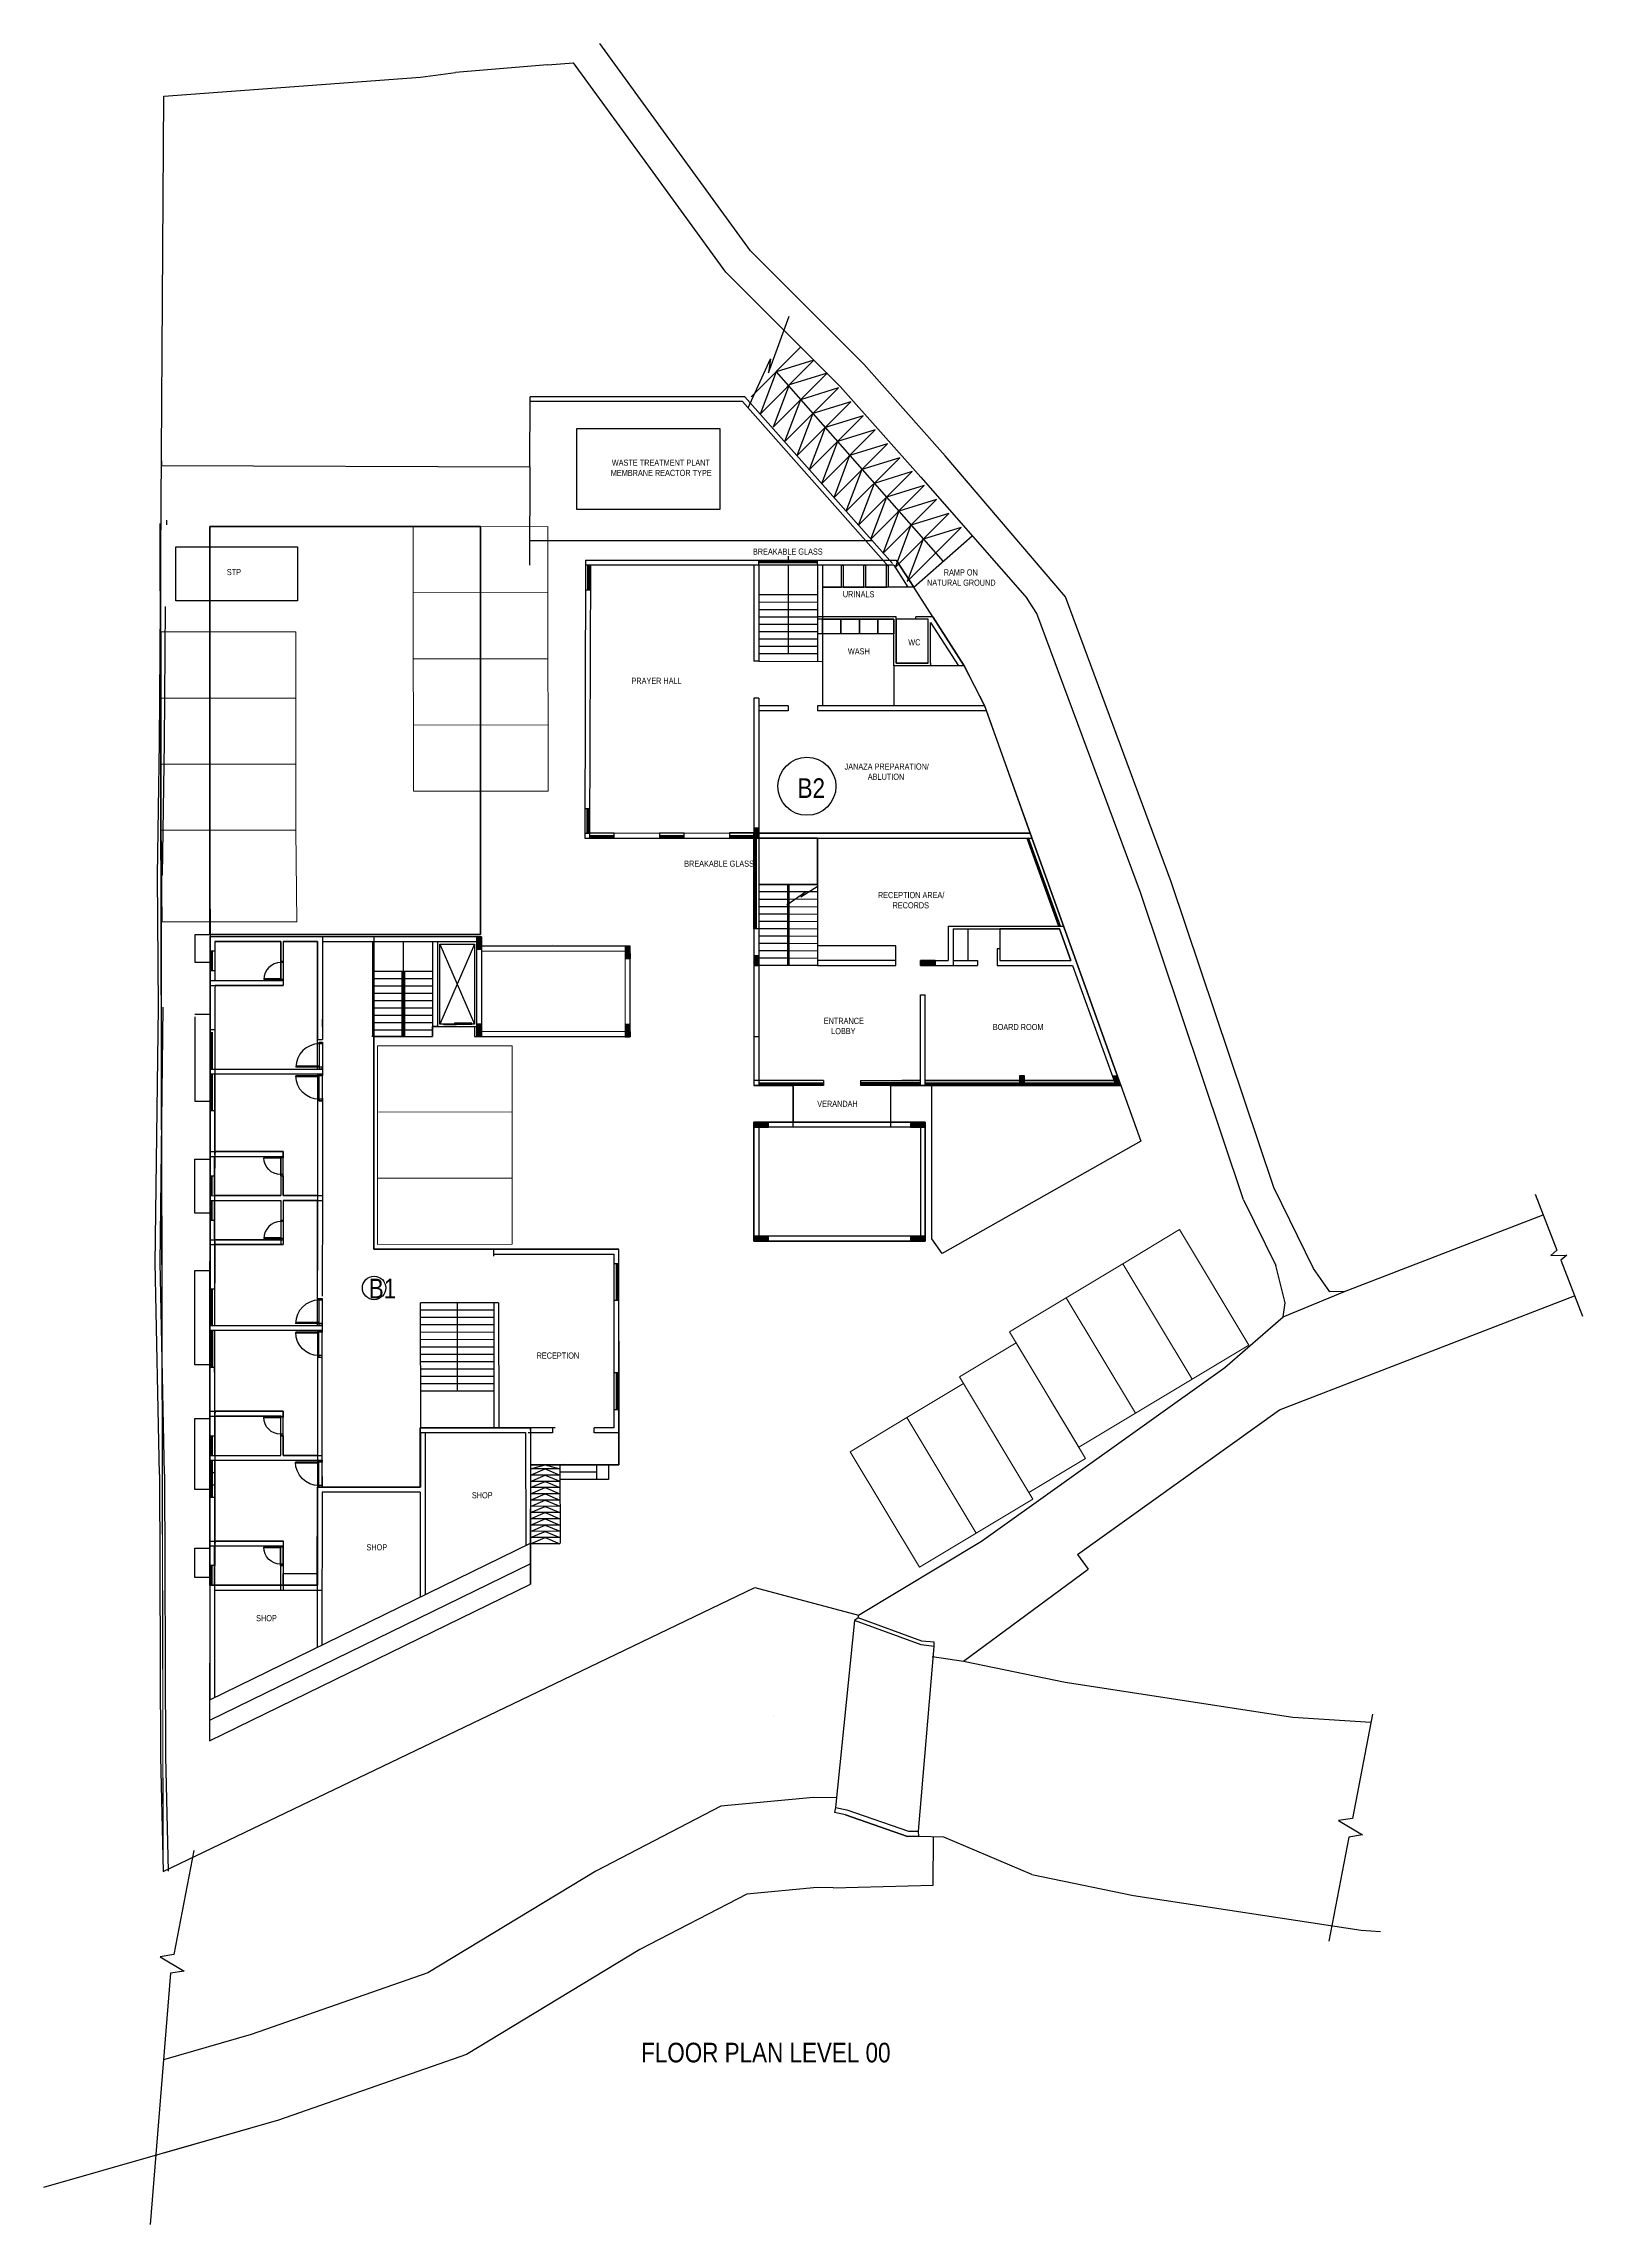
# Model space of a CAD drawing. Header units: metres. Extents: x -705149 to -704678, y -35173 to -35072.
# Drawn here: x -704740.4 to -704677.6, y -35171.6 to -35082.6 of the extents above; entities that cross this region are included whole.
import ezdxf

# ---------------------------------------------------------------- set-up
doc = ezdxf.new("R2010")
doc.units = ezdxf.units.M
doc.header["$LTSCALE"] = 1500
doc.linetypes.add('DASHED2', pattern=[0.375, 0.25, -0.125])
doc.linetypes.add('PHANTOM2', pattern=[1.25, 0.625, -0.125, 0.125, -0.125, 0.125, -0.125])
for name, color, linetype in [('BATH', 3, 'Continuous'), ('BLK_1_FLR_0_BLT_UP_AREA', 8, 'Continuous'), ('BLK_1_FLR_0_BLT_UP_AREA_DEDUCT', 8, 'Continuous'), ('BLK_1_FLR_3_SP_WC', 7, 'Continuous'), ('BLK_2_FLR_0_BLT_UP_AREA', 1, 'Continuous'), ('BLK_2_FLR_0_BLT_UP_AREA_DEDUCT', 1, 'Continuous'), ('DA_PARKING', 8, 'Continuous'), ('DOOR', 3, 'Continuous'), ('INSITU_WASTE_TREATMENT_PLANT', 7, 'Continuous'), ('Lines', 7, 'Continuous'), ('PARKING_SLOT', 157, 'Continuous'), ('THRES', 5, 'Continuous'), ('TWO_WHEELER_PARKING', 8, 'Continuous'), ('UNITFA', 8, 'Continuous'), ('URINAL', 7, 'Continuous'), ('WALL', 7, 'Continuous'), ('walls', 50, 'Continuous'), ('WATER_CLOSET', 7, 'Continuous'), ('WC_BATH', 7, 'Continuous')]:
    doc.layers.add(name, color=color, linetype=linetype)
doc.styles.add('style4', font='arial.ttf', dxfattribs={"height": 100})

msp = doc.modelspace()

# ---------------------------------------------------------------- texts
at = {"layer": 'WALL', "color": 2, "attachment_point": 1, "style": 'style4'}
for s, insert, char_height, width in [('\\pi0.14015;{\\fArial Narrow|b0|i0|c0|p34;WASTE TREATMENT PLANT\\P\\pi0.0982;MEMBRANE REACTOR TYPE}', (-704717.38123, -35099.59468, 197.09386), 0.25, 4.1213654), ('{\\fArial Narrow|b0|i0|c0|p34;STP}', (-704732.96407, -35104.05945, 197.07291), 0.25, 3.3916603), ('\\pi0.34496;{\\fArial Narrow|b0|i0|c0|p34;BREAKABLE GLASS}', (-704711.82212, -35103.22493, 197.09386), 0.25, 3.3916603), ('\\pi1.41539;{\\fArial Narrow|b0|i0|c0|p34;RAMP ON \\P\\pi0.73497;NATURAL GROUND}', (-704705.09946, -35104.07528, 197.09386), 0.25, 4.1213654), ('\\pi1.09377;{\\fArial Narrow|b0|i0|c0|p34;URINALS}', (-704708.89988, -35104.96289, 197.09386), 0.25, 3.3916603), ('\\pi1.28024;{\\fArial Narrow|b0|i0|c0|p34;WASH}', (-704708.87855, -35107.29356, 197.09386), 0.25, 3.3916603), ('\\pi1.46519;{\\fArial Narrow|b0|i0|c0|p34;WC}', (-704706.59814, -35106.92885, 197.09386), 0.25, 3.3916603), ('{\\fArial Narrow|b0|i0|c0|p34;PRAYER HALL}', (-704716.43825, -35108.49906, 197.09386), 0.25, 3.3916603), ('\\pi0.04474;{\\fArial Narrow|b0|i0|c0|p34;JANAZA PREPARATION/ \\P\\pi0.9917;ABLUTION}', (-704707.77856, -35111.99978, 197.09386), 0.25, 3.3916603), ('{\\fArial Narrow|b0|i0|c0|p34;B2}', (-704709.65495, -35112.60568, 197.09386), 0.8, 14.9361857), ('\\pi0.34496;{\\fArial Narrow|b0|i0|c0|p34;BREAKABLE GLASS}', (-704714.62955, -35115.96343, 197.06063), 0.25, 3.3916603), ('\\pi0.402;{\\fArial Narrow|b0|i0|c0|p34;RECEPTION AREA/ \\P\\pi0.99844;RECORDS}', (-704706.77479, -35117.24652, 197.09386), 0.25, 3.3916603), ('\\pi0.9275;{\\fArial Narrow|b0|i0|c0|p34;ENTRANCE\\P\\pi1.2296;LOBBY}', (-704709.51095, -35122.38161, 197.09386), 0.25, 3.3916603), ('\\pi0.72269;{\\fArial Narrow|b0|i0|c0|p34;BOARD ROOM}', (-704702.40249, -35122.63134, 197.09386), 0.25, 3.3916603), ('\\pi0.91309;{\\fArial Narrow|b0|i0|c0|p34;VERANDAH}', (-704709.7639, -35125.7686, 197.09386), 0.25, 3.3916603), ('{\\fArial Narrow|b0|i0|c0|p34;B1}', (-704727.16682, -35133.03301, 197.09386), 0.8, 14.9361857), ('\\pi0.8835;{\\fArial Narrow|b0|i0|c0|p34;RECEPTION }', (-704721.19564, -35136.04448, 196.89766), 0.25, 3.3916603), ('\\pi1.30284;{\\fArial Narrow|b0|i0|c0|p34;SHOP}', (-704724.25781, -35141.74732, 196.89766), 0.25, 3.3916603), ('\\pi1.30284;{\\fArial Narrow|b0|i0|c0|p34;SHOP}', (-704728.56479, -35143.87069, 196.89766), 0.25, 3.3916603), ('\\pi1.30284;{\\fArial Narrow|b0|i0|c0|p34;SHOP}', (-704733.07007, -35146.7641, 185.23627), 0.25, 3.3916603), ('\\pi2.43535;{\\fArial Narrow|b0|i0|c0|p34;FLOOR PLAN LEVEL 00}', (-704718.47927, -35164.22418, 197.07291), 0.8, 14.9361857)]:
    msp.add_mtext(s, dxfattribs=dict(at, insert=insert, char_height=char_height, width=width))

# ---------------------------------------------------------------- blocks, each defined once
blk = doc.blocks.new('800_1')
at = {"layer": 'DOOR'}
for p, q in [((50, 100), (50, 800)), ((75, 100), (75, 800))]:
    blk.add_line(p, q, dxfattribs=at)
for points in [[(0, 100), (0, 0), (50, 0), (50, 100)], [(800, 100), (800, 0), (750, 0), (750, 100)]]:
    blk.add_lwpolyline(points, close=True, dxfattribs=at)
blk.add_arc((50, 100), 700, 0, 90, dxfattribs=at)
at = {"layer": 'THRES'}
for p, q in [((800, 100), (0, 100)), ((800, 0), (0, 0))]:
    blk.add_line(p, q, dxfattribs=at)

# ---------------------------------------------------------------- hatches: boundary and pattern name
at = {"layer": 'walls', "linetype": 'Continuous'}
h = msp.add_hatch(color=3, dxfattribs=at)
h.dxf.hatch_style = 1
h.paths.add_polyline_path([(-704711.23779, -35114.64531), (-704711.43779, -35114.64531), (-704711.43779, -35115.04531), (-704711.23779, -35115.04531)])
at = {"layer": 'walls'}
h = msp.add_hatch(color=0, dxfattribs=at)
h.dxf.hatch_style = 1
h.paths.add_polyline_path([(-704722.56542, -35119.57323), (-704722.56542, -35119.07323), (-704722.76542, -35119.07323), (-704722.76542, -35119.57323)])
h = msp.add_hatch(color=0, dxfattribs=at)
h.dxf.hatch_style = 1
h.paths.add_polyline_path([(-704716.49283, -35119.95696), (-704716.49283, -35119.45696), (-704716.69283, -35119.45696), (-704716.69283, -35119.95696)])
at = {"layer": 'walls', "linetype": 'Continuous'}
h = msp.add_hatch(color=3, dxfattribs=at)
h.dxf.hatch_style = 1
h.paths.add_polyline_path([(-704711.23826, -35119.84531), (-704711.43826, -35119.84531), (-704711.43826, -35120.24531), (-704711.23826, -35120.24531)])
h = msp.add_hatch(color=3, dxfattribs=at)
h.dxf.hatch_style = 1
h.paths.add_polyline_path([(-704704.63949, -35120.24554), (-704704.03949, -35120.24554), (-704704.03949, -35120.04554), (-704704.63949, -35120.04554)])
at = {"layer": 'walls'}
h = msp.add_hatch(color=0, dxfattribs=at)
h.dxf.hatch_style = 1
h.paths.add_polyline_path([(-704722.56397, -35123.14534), (-704722.56397, -35122.64534), (-704722.76397, -35122.64534), (-704722.76397, -35123.14534)])
h = msp.add_hatch(color=0, dxfattribs=at)
h.dxf.hatch_style = 1
h.paths.add_polyline_path([(-704716.4925, -35123.15598), (-704716.4925, -35122.65598), (-704716.6925, -35122.65598), (-704716.6925, -35123.15598)])
at = {"layer": 'walls', "linetype": 'Continuous'}
h = msp.add_hatch(color=3, dxfattribs=at)
h.dxf.hatch_style = 1
h.paths.add_polyline_path([(-704700.38868, -35124.74597), (-704700.58868, -35124.74597), (-704700.58868, -35125.14597), (-704700.38868, -35125.14597)])
h = msp.add_hatch(color=3, dxfattribs=at)
h.dxf.hatch_style = 1
h.paths.add_polyline_path([(-704696.58969, -35124.74597), (-704696.80226, -35124.74597), (-704696.65825, -35125.14597), (-704696.44568, -35125.14597)])
h = msp.add_hatch(color=3, dxfattribs=at)
h.dxf.hatch_style = 1
h.paths.add_polyline_path([(-704711.43868, -35126.84501), (-704710.83868, -35126.84501), (-704710.83868, -35126.64501), (-704711.43868, -35126.64501)])
h = msp.add_hatch(color=3, dxfattribs=at)
h.dxf.hatch_style = 1
h.paths.add_polyline_path([(-704705.03868, -35126.84501), (-704704.43868, -35126.84501), (-704704.43868, -35126.64501), (-704705.03868, -35126.64501)])
h = msp.add_hatch(color=3, dxfattribs=at)
h.dxf.hatch_style = 1
h.paths.add_polyline_path([(-704711.43868, -35131.49296), (-704710.83868, -35131.49296), (-704710.83868, -35131.29296), (-704711.43868, -35131.29296)])
h = msp.add_hatch(color=3, dxfattribs=at)
h.dxf.hatch_style = 1
h.paths.add_polyline_path([(-704705.03868, -35131.49296), (-704704.43868, -35131.49296), (-704704.43868, -35131.29296), (-704705.03868, -35131.29296)])

# ---------------------------------------------------------------- linework, layer by layer
at = {"layer": 'BATH', "linetype": 'Continuous', "elevation": 197.15811}
for points in [[(-704708.63585, -35106.10715), (-704707.88085, -35106.10715), (-704707.88085, -35106.70715), (-704708.63585, -35106.70715)], [(-704707.88085, -35106.10715), (-704707.12585, -35106.10715), (-704707.12585, -35106.70715), (-704707.88085, -35106.70715)], [(-704707.12585, -35106.10715), (-704706.37085, -35106.10715), (-704706.37085, -35106.70715), (-704707.12585, -35106.70715)], [(-704706.37085, -35106.10715), (-704705.72574, -35106.10715), (-704705.72574, -35106.70715), (-704706.37085, -35106.70715)]]:
    msp.add_lwpolyline(points, close=True, dxfattribs=at)
at = {"layer": 'BLK_1_FLR_0_BLT_UP_AREA', "color": 3, "linetype": 'Continuous'}
for points, elevation in [([(-704733.66138, -35102.32869), (-704722.60303, -35102.32869), (-704722.60303, -35118.98168), (-704733.66138, -35118.98168)], 197.07291), ([(-704733.65179, -35119.06264), (-704733.67133, -35145.54798), (-704729.2707, -35145.54798), (-704729.26714, -35141.54435), (-704725.06117, -35141.5412), (-704725.06117, -35139.11787), (-704720.56785, -35139.12267), (-704720.56206, -35139.32073), (-704720.55996, -35140.62552), (-704716.9586, -35140.6242), (-704716.9586, -35131.82659), (-704726.9571, -35131.82237), (-704726.96078, -35123.14585), (-704724.56183, -35123.14534), (-704724.56201, -35122.73601), (-704722.85183, -35122.73601), (-704722.8521, -35123.14545), (-704716.49284, -35123.14277), (-704716.49283, -35119.45446), (-704722.56542, -35119.45446), (-704722.56568, -35119.07284)], 193.93713)]:
    msp.add_lwpolyline(points, close=True, dxfattribs=dict(at, elevation=elevation))
at = {"layer": 'BLK_1_FLR_0_BLT_UP_AREA', "color": 8, "linetype": 'Continuous', "elevation": 197.04742}
msp.add_lwpolyline([(-704720.55517, -35145.4979), (-704720.5522, -35139.32272), (-704720.56785, -35139.12267), (-704725.06117, -35139.11787), (-704725.05935, -35141.5412), (-704729.26714, -35141.54435), (-704729.2693, -35145.54897), (-704733.66297, -35145.54798), (-704733.6653, -35151.89138)], close=True, dxfattribs=at)
at = {"layer": 'BLK_1_FLR_0_BLT_UP_AREA_DEDUCT', "color": 3, "linetype": 'Continuous'}
for points, elevation in [([(-704722.60303, -35102.32869), (-704733.66138, -35102.32869), (-704733.66138, -35118.98168), (-704722.60303, -35118.98168)], 197.07291), ([(-704716.49283, -35119.45696), (-704722.76397, -35119.45696), (-704722.76397, -35123.14534), (-704716.49283, -35123.14534)], 193.11459)]:
    msp.add_lwpolyline(points, close=True, dxfattribs=dict(at, elevation=elevation))
at = {"layer": 'BLK_1_FLR_0_BLT_UP_AREA_DEDUCT', "color": 8, "linetype": 'Continuous', "elevation": 197.07372}
msp.add_lwpolyline([(-704733.66538, -35151.07059), (-704733.6653, -35151.89138), (-704720.55517, -35145.4979), (-704720.55525, -35144.67711)], close=True, dxfattribs=at)
at = {"layer": 'BLK_1_FLR_3_SP_WC', "linetype": 'Continuous', "elevation": 197.01733}
msp.add_lwpolyline([(-704711.23887, -35116.94531), (-704708.83779, -35116.94531), (-704708.83779, -35115.04546), (-704711.23887, -35115.04546)], close=True, dxfattribs=at)
at = {"layer": 'BLK_2_FLR_0_BLT_UP_AREA', "color": 16, "linetype": 'Continuous', "elevation": 197.07291}
msp.add_lwpolyline([(-704718.31361, -35103.70689), (-704718.34637, -35115.04485), (-704711.39067, -35115.04531), (-704711.39089, -35114.8453), (-704700.15381, -35114.84602), (-704702.00436, -35109.64581), (-704702.84628, -35108.00715), (-704704.13476, -35106.00715), (-704704.90801, -35104.80689), (-704705.61668, -35103.70689)], close=True, dxfattribs=at)
at = {"layer": 'BLK_2_FLR_0_BLT_UP_AREA', "color": 7, "linetype": 'Continuous', "elevation": 197.25836}
msp.add_lwpolyline([(-704711.43868, -35131.49296), (-704704.43868, -35131.49296), (-704704.43868, -35126.64501), (-704705.83873, -35126.64501), (-704705.83873, -35125.14462), (-704696.44637, -35125.14406), (-704700.15381, -35114.84602), (-704711.43779, -35114.83677), (-704711.43873, -35125.14483), (-704709.83873, -35125.14986), (-704709.83873, -35126.64501), (-704711.43868, -35126.64501)], close=True, dxfattribs=at)
at = {"layer": 'BLK_2_FLR_0_BLT_UP_AREA_DEDUCT', "color": 7, "linetype": 'Continuous', "elevation": 197.25836}
msp.add_lwpolyline([(-704711.43868, -35126.64501), (-704704.43868, -35126.64501), (-704704.43868, -35131.49296), (-704711.43868, -35131.49296)], close=True, dxfattribs=at)
at = {"layer": 'DA_PARKING', "color": 0, "lineweight": 0, "elevation": 197.30972}
msp.add_lwpolyline([(-704735.60021, -35118.46323), (-704730.10021, -35118.46323), (-704730.14695, -35114.72641), (-704735.64695, -35114.72641)], close=True, dxfattribs=at)
at = {"layer": 'INSITU_WASTE_TREATMENT_PLANT', "linetype": 'Continuous', "elevation": 101}
msp.add_lwpolyline([(-704718.67883, -35098.57926), (-704718.67883, -35101.62099), (-704712.81647, -35101.62099), (-704712.81647, -35098.34199), (-704718.68139, -35098.34199)], close=True, dxfattribs=at)
at = {"layer": 'Lines', "color": 1, "linetype": 'Continuous'}
for p, q in [((-704719.86691, -35083.48066, 197.07291), (-704723.61875, -35083.78988, 197.07291)), ((-704719.86691, -35083.48066, 197.07291), (-704723.61875, -35083.78988, 197.07291)), ((-704719.86691, -35083.48066, 197.07291), (-704718.80108, -35083.39282, 197.07291)), ((-704719.86691, -35083.48066, 197.07291), (-704718.80108, -35083.39282, 197.07291)), ((-704715.98728, -35087.25941, 197.07291), (-704718.80108, -35083.39282, 197.07291)), ((-704715.98728, -35087.25941, 197.07291), (-704718.80108, -35083.39282, 197.07291)), ((-704735.5316, -35084.75729, 197.07291), (-704725.0489, -35083.98794, 197.07291)), ((-704725.0489, -35083.98794, 197.07291), (-704723.61875, -35083.78988, 197.07291)), ((-704725.0489, -35083.98794, 197.07291), (-704723.61875, -35083.78988, 197.07291)), ((-704735.66999, -35105.58415, 197.07291), (-704735.5316, -35084.75729, 197.07291)), ((-704712.58312, -35091.94116, 197.07291), (-704715.98728, -35087.25941, 197.07291)), ((-704712.58312, -35091.94116, 197.07291), (-704715.98728, -35087.25941, 197.07291)), ((-704707.90929, -35096.60441, 197.07291), (-704712.58312, -35091.94116, 197.07291)), ((-704707.90929, -35096.60441, 197.07291), (-704712.58312, -35091.94116, 197.07291)), ((-704704.62491, -35100.3115, 197.07291), (-704707.90929, -35096.60441, 197.07291)), ((-704704.62491, -35100.3115, 197.07291), (-704707.90929, -35096.60441, 197.07291)), ((-704705.92413, -35103.97215, 197.07291), (-704711.902, -35097.22492, 197.07291)), ((-704705.77444, -35103.83952, 197.07291), (-704711.81199, -35097.02492, 197.07291)), ((-704704.62491, -35100.3115, 197.07291), (-704700.27683, -35105.26072, 197.07291)), ((-704735.71266, -35111.1343, 197.07291), (-704735.66999, -35105.58415, 197.07291)), ((-704735.51266, -35111.13583, 197.07291), (-704735.46999, -35105.58569, 197.07291)), ((-704699.87963, -35105.8742, 197.07291), (-704700.27683, -35105.26072, 197.07291)), ((-704699.87963, -35105.8742, 197.07291), (-704700.27683, -35105.26072, 197.07291)), ((-704695.64221, -35117.2723, 197.07291), (-704699.87963, -35105.8742, 197.07291)), ((-704735.79192, -35116.56902, 197.07291), (-704735.71266, -35111.1343, 197.07291)), ((-704735.59195, -35116.57194, 197.07291), (-704735.51268, -35111.13721, 197.07291)), ((-704735.59195, -35116.57194, 197.07291), (-704735.51268, -35111.13721, 197.07291)), ((-704735.75944, -35121.95121, 197.07291), (-704735.79192, -35116.56902, 197.07291)), ((-704691.43478, -35129.81915, 197.07291), (-704695.64221, -35117.2723, 197.07291)), ((-704735.88731, -35132.42121, 197.07291), (-704735.75944, -35121.95121, 197.07291)), ((-704735.68733, -35132.42366, 197.07291), (-704735.55945, -35121.95366, 197.07291)), ((-704691.43478, -35129.81915, 197.07291), (-704690.11966, -35132.48896, 197.07291)), ((-704735.70912, -35141.01885, 197.07291), (-704735.88665, -35132.36683, 197.07291)), ((-704735.50917, -35141.01475, 197.07291), (-704735.68669, -35132.36273, 197.07291)), ((-704689.73503, -35134.01466, 197.07291), (-704690.11966, -35132.48896, 197.07291)), ((-704689.81492, -35134.58825, 197.07291), (-704689.73503, -35134.01466, 197.07291)), ((-704692.2058, -35136.6542, 197.07291), (-704689.81492, -35134.58825, 197.07291)), ((-704702.13872, -35143.74109, 197.07291), (-704692.2058, -35136.6542, 197.07291)), ((-704735.70912, -35141.01885, 197.07291), (-704735.67511, -35152.54874, 197.07291)), ((-704735.50912, -35141.01826, 197.07291), (-704735.47511, -35152.54815, 197.07291)), ((-704707.16189, -35146.7686, 197.07291), (-704702.13872, -35143.74109, 197.07291)), ((-704720.26288, -35149.90357, 197.07291), (-704711.40344, -35145.64034, 197.07291)), ((-704711.40344, -35145.64034, 197.07291), (-704707.16189, -35146.7686, 197.07291)), ((-704735.5622, -35157.22992, 197.07291), (-704720.26288, -35149.90357, 197.07291)), ((-704735.67511, -35152.54874, 197.07291), (-704735.5622, -35157.22992, 197.07291)), ((-704735.47517, -35152.54392, 197.07291), (-704735.36226, -35157.2251, 197.07291))]:
    msp.add_line(p, q, dxfattribs=at)
at = {"layer": 'Lines', "color": 140, "linetype": 'Continuous'}
for p, q in [((-704687.31397, -35133.55813, 197.07291), (-704679.2037, -35130.41932, 197.07291)), ((-704689.97696, -35138.38981, 197.07291), (-704677.92427, -35133.72521, 197.07291)), ((-704689.81492, -35134.58825, 197.07291), (-704687.31397, -35133.55813, 197.07291)), ((-704698.22352, -35144.29442, 197.07291), (-704689.97696, -35138.38981, 197.07291)), ((-704707.16189, -35146.7686, 197.07291), (-704707.19159, -35146.88025, 197.07291))]:
    msp.add_line(p, q, dxfattribs=at)
at = {"layer": 'Lines', "color": 10, "linetype": 'Continuous'}
for p, q in [((-704687.91285, -35133.56375, 197.07291), (-704688.57925, -35132.61124, 197.07291)), ((-704687.31397, -35133.55813, 197.07291), (-704687.91285, -35133.56375, 197.07291))]:
    msp.add_line(p, q, dxfattribs=at)
at = {"layer": 'Lines', "color": 240, "linetype": 'Continuous'}
for p, q in [((-704698.22352, -35144.29442, 197.07291), (-704697.78346, -35144.89126, 197.07291)), ((-704703.68556, -35155.82976, 197.07291), (-704704.70288, -35155.80042, 197.07291)), ((-704704.11056, -35157.79249, 197.07291), (-704704.10294, -35155.81772, 197.07291)), ((-704700.09096, -35157.35067, 197.07291), (-704703.68556, -35155.82976, 197.07291)), ((-704708.19835, -35157.89223, 197.07291), (-704704.11056, -35157.79249, 197.07291))]:
    msp.add_line(p, q, dxfattribs=at)
at = {"layer": 'Lines', "color": 40, "linetype": 'Continuous'}
for p, q in [((-704707.33496, -35146.98536, 197.07291), (-704708.10627, -35154.6187, 197.07291)), ((-704707.18049, -35146.87212, 197.07291), (-704707.33496, -35146.98536, 197.07291)), ((-704704.57644, -35147.82458, 197.07291), (-704707.18049, -35146.87212, 197.07291)), ((-704704.71574, -35155.5895, 197.07291), (-704704.07694, -35148.04653, 197.07291)), ((-704704.07023, -35147.86389, 197.07291), (-704704.57644, -35147.82458, 197.07291)), ((-704704.07694, -35148.04653, 197.07291), (-704704.07023, -35147.86389, 197.07291)), ((-704708.10627, -35154.6187, 197.07291), (-704708.1471, -35154.8256, 197.07291)), ((-704707.69489, -35154.91482, 197.07291), (-704708.1471, -35154.8256, 197.07291)), ((-704707.69489, -35154.91482, 197.07291), (-704705.16446, -35155.79948, 197.07291)), ((-704705.16446, -35155.79948, 197.07291), (-704707.69489, -35154.91482, 197.07291)), ((-704704.70288, -35155.80042, 197.07291), (-704704.71574, -35155.5895, 197.07291)), ((-704704.70288, -35155.80042, 197.07291), (-704705.16446, -35155.79948, 197.07291))]:
    msp.add_line(p, q, dxfattribs=at)
at = {"layer": 'Lines', "color": 10, "linetype": 'Continuous', "elevation": 197.07291}
for points in [[(-704688.57925, -35132.61124), (-704690.20421, -35129.31242), (-704694.39012, -35116.82975), (-704698.71692, -35105.19123), (-704703.62279, -35099.44027), (-704706.94251, -35095.69329), (-704711.57093, -35091.07535), (-704714.91334, -35086.47853), (-704717.72745, -35082.61152)], [(-704702.88315, -35148.65142), (-704698.72498, -35149.50631), (-704689.43195, -35150.93274), (-704686.23827, -35151.1349)], [(-704700.09096, -35157.35067), (-704695.93279, -35158.20555), (-704686.63976, -35159.63198), (-704685.84256, -35159.68245)]]:
    msp.add_lwpolyline(points, dxfattribs=at)
at = {"layer": 'Lines', "color": 140, "linetype": 'Continuous'}
for points, elevation in [([(-704679.52854, -35129.57999), (-704678.6452, -35131.86244), (-704678.89285, -35132.07891), (-704678.23513, -35132.06563), (-704678.48278, -35132.2821), (-704677.59943, -35134.56455)], 197.07291), ([(-704686.1766, -35150.81461), (-704686.99467, -35155.06379), (-704687.55493, -35155.15356), (-704686.58117, -35155.73628), (-704687.14142, -35155.82604), (-704687.95949, -35160.07522)], 197.01819), ([(-704734.30625, -35156.37496), (-704735.12432, -35160.62414), (-704735.68457, -35160.71391), (-704734.71081, -35161.29663), (-704735.27107, -35161.38639), (-704736.08914, -35171.63815)], 197.06095)]:
    msp.add_lwpolyline(points, dxfattribs=dict(at, elevation=elevation))
at = {"layer": 'Lines', "color": 240, "linetype": 'Continuous'}
for points, elevation in [([(-704704.16048, -35148.45706), (-704702.88315, -35148.65142), (-704697.78346, -35144.89126)], 197.07291), ([(-704708.06668, -35154.22686), (-704709.00386, -35154.2112), (-704712.78256, -35154.57112), (-704717.89729, -35157.22053), (-704724.7508, -35161.36802), (-704731.97126, -35163.88413), (-704735.55256, -35164.91399)], 297.1154), ([(-704708.19835, -35157.89223), (-704708.8602, -35157.88117), (-704711.72714, -35158.15424), (-704716.1027, -35160.42077), (-704723.18111, -35164.70435), (-704730.86035, -35167.38034), (-704740.44783, -35170.13736)], 297.1154), ([(-704708.19835, -35157.89223), (-704708.8602, -35157.88117), (-704711.72714, -35158.15424), (-704716.1027, -35160.42077), (-704723.18111, -35164.70435), (-704730.86035, -35167.38034), (-704735.49554, -35168.71326)], 297.1154)]:
    msp.add_lwpolyline(points, dxfattribs=dict(at, elevation=elevation))
at = {"layer": 'Lines', "color": 40, "linetype": 'Continuous'}
for points, elevation in [([(-704704.07694, -35148.04653), (-704704.61062, -35147.98182), (-704707.33496, -35146.98536)], 197.07291), ([(-704704.07023, -35147.86389), (-704704.57644, -35147.82458), (-704707.18049, -35146.87212)], 197.07291), ([(-704708.10627, -35154.6187), (-704707.6394, -35154.71082), (-704705.12845, -35155.58867), (-704704.71574, -35155.5895)], 297.1154)]:
    msp.add_lwpolyline(points, dxfattribs=dict(at, elevation=elevation))
at = {"layer": 'Lines', "color": 6, "linetype": 'Continuous', "elevation": 197.07291}
msp.add_lwpolyline([(-704710.63996, -35150.84705), (-704710.63996, -35150.84705)], close=True, dxfattribs=at)
at = {"layer": 'PARKING_SLOT', "color": 0, "lineweight": 0}
for points, elevation in [([(-704719.84999, -35105.02559), (-704725.34999, -35105.03178), (-704725.35302, -35102.33178), (-704719.85303, -35102.32559)], 197.07291), ([(-704719.84695, -35107.72559), (-704725.34695, -35107.73178), (-704725.34999, -35105.03178), (-704719.84999, -35105.02559)], 197.07291), ([(-704735.64695, -35109.32641), (-704730.14695, -35109.32641), (-704730.14695, -35106.62641), (-704735.64695, -35106.62641)], 197.30972), ([(-704719.84391, -35110.42559), (-704725.34391, -35110.43177), (-704725.34695, -35107.73178), (-704719.84695, -35107.72559)], 197.07291), ([(-704735.64695, -35112.02641), (-704730.14695, -35112.02641), (-704730.14695, -35109.32641), (-704735.64695, -35109.32641)], 197.30972), ([(-704719.84087, -35113.12558), (-704725.34087, -35113.13177), (-704725.34391, -35110.43177), (-704719.84391, -35110.42559)], 197.07291), ([(-704735.64695, -35114.72641), (-704730.14695, -35114.72641), (-704730.14695, -35112.02641), (-704735.64695, -35112.02641)], 197.30972), ([(-704721.3114, -35126.22385), (-704726.81139, -35126.23004), (-704726.81443, -35123.53004), (-704721.31444, -35123.52385)], 101), ([(-704721.30836, -35128.92384), (-704726.80836, -35128.93003), (-704726.81139, -35126.23004), (-704721.3114, -35126.22385)], 101), ([(-704721.30532, -35131.62384), (-704726.80532, -35131.63003), (-704726.80836, -35128.93003), (-704721.30836, -35128.92384)], 101), ([(-704693.5313, -35137.13405), (-704696.36365, -35132.41941), (-704694.04919, -35131.02899), (-704691.21684, -35135.74362)], 101), ([(-704695.84576, -35138.52448), (-704698.67811, -35133.80984), (-704696.36365, -35132.41941), (-704693.5313, -35137.13405)], 101), ([(-704698.16022, -35139.9149), (-704700.99256, -35135.20027), (-704698.67811, -35133.80984), (-704695.84576, -35138.52448)], 101), ([(-704700.20392, -35141.75602), (-704703.03627, -35137.04138), (-704700.72181, -35135.65095), (-704697.88946, -35140.36559)], 101), ([(-704702.35474, -35143.41883), (-704705.18709, -35138.70419), (-704702.87263, -35137.31377), (-704700.04028, -35142.0284)], 101), ([(-704704.6692, -35144.80926), (-704707.50155, -35140.09462), (-704705.18709, -35138.70419), (-704702.35474, -35143.41883)], 101)]:
    msp.add_lwpolyline(points, close=True, dxfattribs=dict(at, elevation=elevation))
at = {"layer": 'TWO_WHEELER_PARKING', "color": 1, "linetype": 'Continuous', "elevation": 101}
msp.add_lwpolyline([(-704704.17547, -35131.40977), (-704704.17584, -35125.14452), (-704696.44637, -35125.14406), (-704695.63008, -35127.41146), (-704703.74807, -35131.99804)], close=True, dxfattribs=at)
at = {"layer": 'UNITFA', "color": 3, "linetype": 'Continuous'}
for points, elevation in [([(-704729.25978, -35119.2645), (-704730.65773, -35119.26391), (-704730.65849, -35121.06391), (-704733.44285, -35121.06273), (-704733.45212, -35121.17417), (-704733.4605, -35124.47417), (-704729.25966, -35124.47595), (-704729.25978, -35123.2645)], 193.93708), ([(-704729.26446, -35129.64156), (-704730.66241, -35129.64097), (-704730.66129, -35127.83877), (-704733.44564, -35127.83759), (-704733.45499, -35127.97417), (-704733.46058, -35124.67417), (-704729.25975, -35124.67595), (-704729.26089, -35125.88739)], 193.93708), ([(-704729.26446, -35129.84093), (-704730.66241, -35129.84152), (-704730.66121, -35131.63759), (-704733.44557, -35131.63876), (-704733.45499, -35131.50832), (-704733.46477, -35134.94274), (-704729.26394, -35134.94097), (-704729.26089, -35133.5951)], 193.93708), ([(-704729.26659, -35140.24435), (-704730.65782, -35140.24015), (-704730.65826, -35138.44409), (-704733.44262, -35138.44545), (-704733.45192, -35138.5759), (-704733.46483, -35135.14149), (-704729.26399, -35135.13944), (-704729.25972, -35136.4853)], 193.95318), ([(-704729.26251, -35145.54897), (-704730.65374, -35145.54478), (-704730.65418, -35143.74871), (-704733.43853, -35143.75007), (-704733.44784, -35143.88053), (-704733.46074, -35140.44612), (-704729.25991, -35140.44407), (-704729.25564, -35141.78993)], 193.95663)]:
    msp.add_lwpolyline(points, close=True, dxfattribs=dict(at, elevation=elevation))
at = {"layer": 'URINAL', "linetype": 'Continuous'}
for points, elevation in [([(-704708.6364, -35104.80689), (-704707.86454, -35104.80689), (-704707.86454, -35103.90689), (-704708.6364, -35103.90689)], 197.10779), ([(-704707.79581, -35104.80689), (-704706.9447, -35104.80689), (-704706.9447, -35103.90689), (-704707.79581, -35103.90689)], 197.10779), ([(-704706.87596, -35104.80689), (-704706.02486, -35104.80689), (-704706.02486, -35103.90689), (-704706.87596, -35103.90689)], 197.10775)]:
    msp.add_lwpolyline(points, close=True, dxfattribs=dict(at, elevation=elevation))
at = {"layer": 'walls', "color": 3, "linetype": 'Continuous'}
for p, q in [((-704710.83808, -35096.05651, 197.09386), (-704709.99068, -35093.74134, 197.09386)), ((-704711.54478, -35097.02492, 197.07291), (-704709.5209, -35094.99644, 197.07291)), ((-704711.67223, -35097.48426, 197.07291), (-704710.75533, -35095.47817, 197.09386)), ((-704711.18362, -35097.73417, 197.07291), (-704708.98528, -35095.53085, 197.07291)), ((-704710.53284, -35096.01068, 197.07291), (-704711.18362, -35097.73417, 197.07291)), ((-704710.75533, -35095.47817, 197.09386), (-704710.83808, -35096.05651, 197.09386)), ((-704710.648, -35098.26857, 197.07291), (-704708.44967, -35096.06525, 197.07291)), ((-704708.98528, -35095.53085, 197.07291), (-704710.53284, -35096.01068, 197.07291)), ((-704710.53284, -35096.01068, 197.07291), (-704703.71363, -35103.75758, 197.09035)), ((-704708.44967, -35096.06525, 197.07291), (-704709.99723, -35096.54509, 197.07291)), ((-704709.99723, -35096.54509, 197.07291), (-704710.648, -35098.26857, 197.07291)), ((-704710.18167, -35098.87242, 197.07291), (-704707.98334, -35096.6691, 197.07291)), ((-704707.98334, -35096.6691, 197.07291), (-704709.5309, -35097.14893, 197.07291)), ((-704720.58804, -35099.88052, 197.07291), (-704720.58039, -35097.02492, 197.07291)), ((-704720.58109, -35097.28507, 197.07291), (-704720.58109, -35097.28507, 197.07291)), ((-704711.902, -35097.22492, 197.07291), (-704720.58097, -35097.22492, 197.07291)), ((-704711.81199, -35097.02492, 197.07291), (-704720.58039, -35097.02492, 197.07291)), ((-704709.5309, -35097.14893, 197.07291), (-704710.18167, -35098.87242, 197.07291)), ((-704709.6807, -35099.44154, 197.07291), (-704707.48237, -35097.23822, 197.07291)), ((-704709.02993, -35097.71806, 197.07291), (-704709.6807, -35099.44154, 197.07291)), ((-704709.17973, -35100.01067, 197.07291), (-704706.9814, -35097.80735, 197.07291)), ((-704707.48237, -35097.23822, 197.07291), (-704709.02993, -35097.71806, 197.07291)), ((-704706.9814, -35097.80735, 197.07291), (-704708.52895, -35098.28718, 197.07291)), ((-704708.52895, -35098.28718, 197.07291), (-704709.17973, -35100.01067, 197.07291)), ((-704708.67875, -35100.57979, 197.07291), (-704706.48042, -35098.37647, 197.07291)), ((-704706.48042, -35098.37647, 197.07291), (-704708.02798, -35098.85631, 197.07291)), ((-704708.02798, -35098.85631, 197.07291), (-704708.67875, -35100.57979, 197.07291)), ((-704708.17778, -35101.14892, 197.07291), (-704705.97945, -35098.9456, 197.07291)), ((-704707.52701, -35099.42543, 197.07291), (-704708.17778, -35101.14892, 197.07291)), ((-704707.67681, -35101.71804, 197.07291), (-704705.47848, -35099.51472, 197.07291)), ((-704705.97945, -35098.9456, 197.07291), (-704707.52701, -35099.42543, 197.07291)), ((-704705.47848, -35099.51472, 197.07291), (-704707.02604, -35099.99456, 197.07291)), ((-704735.63125, -35099.64026, 197.07291), (-704735.63182, -35099.84026, 197.07291)), ((-704707.02604, -35099.99456, 197.07291), (-704707.67681, -35101.71804, 197.07291)), ((-704707.17584, -35102.28717, 197.07291), (-704704.97751, -35100.08385, 197.07291)), ((-704704.97751, -35100.08385, 197.07291), (-704706.52506, -35100.56368, 197.07291)), ((-704706.52506, -35100.56368, 197.07291), (-704707.17584, -35102.28717, 197.07291)), ((-704706.67487, -35102.85629, 197.07291), (-704704.47654, -35100.65297, 197.07291)), ((-704706.02409, -35101.13281, 197.07291), (-704706.67487, -35102.85629, 197.07291)), ((-704706.17389, -35103.42541, 197.07291), (-704703.97556, -35101.2221, 197.07291)), ((-704704.47654, -35100.65297, 197.07291), (-704706.02409, -35101.13281, 197.07291)), ((-704703.97556, -35101.2221, 197.07291), (-704705.52312, -35101.70193, 197.07291)), ((-704735.43245, -35102.0603, 197.07291), (-704735.43295, -35102.26029, 197.07291)), ((-704705.52312, -35101.70193, 197.07291), (-704706.17389, -35103.42541, 197.07291)), ((-704705.67292, -35103.99454, 197.07291), (-704703.47459, -35101.79122, 197.07291)), ((-704705.02215, -35102.27106, 197.07291), (-704705.67292, -35103.99454, 197.07291)), ((-704703.47459, -35101.79122, 197.07291), (-704705.02215, -35102.27106, 197.07291)), ((-704705.17195, -35104.56366, 197.07291), (-704702.97362, -35102.36035, 197.07291)), ((-704704.52118, -35102.84018, 197.07291), (-704705.17195, -35104.56366, 197.07291)), ((-704704.90801, -35104.80689, 197.10779), (-704702.51925, -35102.70828, 197.07291)), ((-704702.97362, -35102.36035, 197.07291), (-704704.52118, -35102.84018, 197.07291)), ((-704718.31361, -35103.70689, 197.07291), (-704718.34637, -35115.04485, 197.07291)), ((-704705.61668, -35103.70689, 197.07291), (-704718.31361, -35103.70689, 197.07291)), ((-704718.21419, -35104.90689, 197.07291), (-704718.21419, -35103.90689, 197.07291)), ((-704718.18086, -35104.90689, 197.07291), (-704718.18086, -35103.90689, 197.07291)), ((-704718.14753, -35104.90689, 197.07291), (-704718.14753, -35103.90689, 197.07291)), ((-704718.11419, -35103.90689, 197.07291), (-704718.1458, -35114.84486, 197.07291)), ((-704705.72574, -35103.90689, 197.07291), (-704718.11419, -35103.90689, 197.07291)), ((-704711.43678, -35103.90698, 197.07291), (-704711.43512, -35107.82589, 197.22459)), ((-704711.23678, -35103.90689, 197.13586), (-704711.23714, -35107.8261, 197.11192)), ((-704711.23678, -35103.90689, 197.07291), (-704711.23678, -35103.70689, 197.07291)), ((-704708.83678, -35103.74023, 197.07293), (-704711.23678, -35103.74023, 197.07291)), ((-704708.83678, -35103.77356, 197.07293), (-704711.23678, -35103.77356, 197.07291)), ((-704708.83678, -35103.80689, 197.07293), (-704711.23678, -35103.80689, 197.07291)), ((-704711.23678, -35103.90689, 197.07291), (-704711.23521, -35107.60879, 197.21619)), ((-704710.03678, -35103.90638, 197.07291), (-704710.03526, -35107.50663, 197.21226)), ((-704710.0301, -35103.70689, 197.07291), (-704710.02293, -35103.52907, 197.09386)), ((-704708.83678, -35103.90689, 197.07295), (-704708.83678, -35103.70689, 197.07291)), ((-704708.83678, -35103.90587, 197.07291), (-704708.83526, -35107.50639, 197.21227)), ((-704708.63678, -35103.90579, 197.07291), (-704708.63526, -35107.50631, 197.21227)), ((-704705.72574, -35103.90689, 197.07291), (-704705.14593, -35104.80689, 197.07291)), ((-704705.61668, -35103.70689, 197.07291), (-704704.90801, -35104.80689, 197.07291)), ((-704704.90801, -35104.80689, 197.10779), (-704708.6364, -35104.80689, 197.10779)), ((-704711.23655, -35105.10686, 197.07291), (-704708.83627, -35105.10639, 197.06813)), ((-704711.23649, -35105.40686, 197.07291), (-704708.83615, -35105.40639, 197.06813)), ((-704711.23643, -35105.70686, 197.07291), (-704708.83602, -35105.70639, 197.06813)), ((-704711.23638, -35106.00686, 197.07291), (-704708.83589, -35106.00639, 197.06813)), ((-704711.23632, -35106.30686, 197.07291), (-704708.83577, -35106.30639, 197.06813)), ((-704711.23626, -35106.60686, 197.07291), (-704708.83564, -35106.60639, 197.06813)), ((-704705.62574, -35106.00715, 196.99846), (-704708.83611, -35106.00715, 196.99846)), ((-704705.72574, -35106.10715, 196.99846), (-704708.83611, -35106.10715, 196.99846)), ((-704705.72574, -35106.70715, 196.99846), (-704708.83611, -35106.70715, 196.99846)), ((-704705.72574, -35108.00715, 197.07291), (-704705.72574, -35106.10715, 197.07291)), ((-704705.62574, -35107.90715, 197.07291), (-704705.62574, -35106.00715, 197.07291)), ((-704704.13476, -35106.00715, 196.99846), (-704704.82574, -35106.00715, 196.99846)), ((-704704.82574, -35106.10715, 197.07291), (-704704.82574, -35106.00715, 197.07291)), ((-704704.32442, -35106.10715, 196.99846), (-704704.82574, -35106.10715, 196.99846)), ((-704704.32442, -35107.90715, 197.14737), (-704704.32442, -35106.10715, 197.14737)), ((-704704.22442, -35107.90715, 197.14737), (-704704.22442, -35106.23727, 197.14737)), ((-704704.22442, -35106.23727, 197.07291), (-704703.08419, -35108.00715, 197.07291)), ((-704704.13476, -35106.00715, 197.07291), (-704702.84628, -35108.00715, 197.07291)), ((-704711.2362, -35106.90686, 197.07291), (-704708.83551, -35106.90639, 197.06813)), ((-704711.23614, -35107.20686, 197.07291), (-704708.83538, -35107.20639, 197.06813)), ((-704711.23608, -35107.50686, 197.07291), (-704708.83526, -35107.50639, 197.06813)), ((-704708.83526, -35107.50639, 197.21227), (-704708.83526, -35107.8296, 197.19806)), ((-704708.63526, -35107.50639, 197.21227), (-704708.63526, -35109.64581, 197.11821)), ((-704711.23714, -35107.8261, 197.12892), (-704711.43641, -35107.82589, 197.1628)), ((-704711.23714, -35107.8261, 197.11192), (-704708.63526, -35107.82989, 197.19804)), ((-704702.84628, -35108.00715, 196.99846), (-704705.72574, -35108.00715, 196.99846)), ((-704705.72574, -35108.00715, 197.07291), (-704705.72574, -35109.64581, 197.11821)), ((-704704.32442, -35107.90715, 196.99846), (-704705.62574, -35107.90715, 196.99846)), ((-704704.22442, -35107.90715, 197.14737), (-704704.22442, -35108.00715, 196.99846)), ((-704702.84628, -35108.00715, 197.07291), (-704702.02596, -35109.64581, 197.07291)), ((-704711.43728, -35109.32589, 197.16712), (-704711.43873, -35125.14483, 197.25836)), ((-704711.23727, -35109.3261, 197.12867), (-704711.43802, -35109.32589, 197.1628)), ((-704711.23727, -35109.3261, 197.10276), (-704711.2387, -35125.14483, 197.00613)), ((-704710.03526, -35109.84581, 197.11821), (-704711.23732, -35109.84581, 197.11821)), ((-704710.03526, -35109.64581, 197.11821), (-704711.2373, -35109.64581, 197.11821)), ((-704710.03526, -35109.64581, 197.11821), (-704710.03526, -35109.84581, 197.10941)), ((-704702.00436, -35109.64581, 197.11821), (-704708.83526, -35109.64581, 197.11821)), ((-704708.83526, -35109.64581, 197.11821), (-704708.83526, -35109.84581, 197.10941)), ((-704701.93236, -35109.84581, 197.11821), (-704708.83526, -35109.84581, 197.11821)), ((-704718.2458, -35114.84486, 197.07291), (-704718.2458, -35113.84486, 197.07291)), ((-704718.21247, -35114.84486, 197.07291), (-704718.21247, -35113.84486, 197.07291)), ((-704718.17914, -35114.84486, 197.07291), (-704718.17914, -35113.84486, 197.07291)), ((-704711.23779, -35114.64531, 197.06782), (-704711.43779, -35114.64531, 197.06782)), ((-704718.34637, -35115.04485, 197.04736), (-704711.43781, -35115.04529, 197.01818)), ((-704718.1458, -35114.84486, 197.07291), (-704711.43779, -35114.83677, 197.06782)), ((-704718.1458, -35114.94486, 197.07291), (-704717.1458, -35114.94486, 197.07291)), ((-704718.1458, -35114.97819, 197.07291), (-704717.1458, -35114.97819, 197.07291)), ((-704718.1458, -35115.01152, 197.07291), (-704717.1458, -35115.01152, 197.07291)), ((-704715.29179, -35114.94081, 197.07037), (-704714.29179, -35114.94081, 197.07037)), ((-704715.29179, -35114.97414, 197.07037), (-704714.29179, -35114.97414, 197.07037)), ((-704715.29179, -35115.00747, 197.07037), (-704714.29179, -35115.00747, 197.07037)), ((-704712.43779, -35114.93677, 197.06782), (-704711.43779, -35114.93677, 197.06782)), ((-704712.43779, -35114.9701, 197.06782), (-704711.43779, -35114.9701, 197.06782)), ((-704712.43779, -35115.00343, 197.06782), (-704711.43779, -35115.00343, 197.06782)), ((-704711.43779, -35115.04529, 197.01818), (-704700.08181, -35115.04603, 196.9702)), ((-704711.43779, -35115.04531, 197.06782), (-704711.23779, -35115.04531, 197.06782)), ((-704711.43777, -35114.84529, 197.01818), (-704700.15381, -35114.84602, 196.97051)), ((-704708.83779, -35115.04546, 197.06782), (-704708.83826, -35120.24486, 197.03606)), ((-704700.29438, -35115.04601, 197.07291), (-704698.9983, -35118.64609, 197.07291)), ((-704700.26302, -35115.03472, 197.07291), (-704698.96694, -35118.6348, 197.07291)), ((-704700.23166, -35115.02343, 197.07291), (-704698.93558, -35118.62351, 197.07291)), ((-704700.15381, -35114.84602, 197.07291), (-704696.44637, -35125.14406, 197.07291)), ((-704708.83887, -35116.94486, 197.03606), (-704711.23887, -35116.94531, 197.01733)), ((-704710.06299, -35117.24509, 197.02651), (-704711.23881, -35117.24531, 197.01733)), ((-704710.09635, -35117.76411, 196.96502), (-704709.33651, -35117.24495, 197.03218)), ((-704710.06296, -35116.94508, 197.05622), (-704710.06326, -35120.24508, 197.03606)), ((-704710.03796, -35116.94508, 197.05622), (-704710.03826, -35120.24508, 197.03606)), ((-704710.01296, -35116.94509, 197.05622), (-704710.01326, -35120.24509, 197.03606)), ((-704708.83881, -35117.24486, 197.03606), (-704710.01299, -35117.24508, 197.0269)), ((-704709.51986, -35117.43893, 197.03218), (-704708.80801, -35116.98901, 197.03218)), ((-704709.33651, -35117.24495, 197.03218), (-704709.51986, -35117.43893, 197.03218)), ((-704733.65132, -35117.9441, 197.07291), (-704733.66495, -35150.21962, 197.07291)), ((-704710.06301, -35117.54509, 197.02651), (-704711.23876, -35117.54531, 197.01733)), ((-704710.06304, -35117.84509, 197.02651), (-704711.2387, -35117.84531, 197.01733)), ((-704710.06307, -35118.14509, 197.02651), (-704711.23865, -35118.14531, 197.01733)), ((-704708.83876, -35117.54486, 197.03606), (-704710.01301, -35117.54508, 197.0269)), ((-704734.26186, -35120.12877, 194.13518), (-704734.26186, -35118.98168, 194.13518)), ((-704734.26186, -35118.98168, 194.13518), (-704733.66138, -35118.98168, 194.13518)), ((-704733.65746, -35119.06264, 193.93708), (-704729.05765, -35119.06458, 193.97691)), ((-704733.45765, -35119.06264, 193.93291), (-704733.45765, -35119.06273, 193.93291)), ((-704729.25978, -35119.06264, 193.93708), (-704729.25978, -35119.0645, 193.93708)), ((-704729.05978, -35119.06264, 193.93708), (-704729.05978, -35123.26458, 193.93708)), ((-704722.56542, -35119.08221, 193.8598), (-704729.05978, -35119.08495, 193.91603)), ((-704726.96356, -35119.07507, 193.86936), (-704726.96183, -35123.14534, 194.0269)), ((-704722.76568, -35119.07293, 193.85504), (-704722.76568, -35119.07369, 193.85505)), ((-704722.76563, -35119.21734, 193.88334), (-704722.76553, -35119.44391, 193.88334)), ((-704722.56568, -35119.07284, 193.85504), (-704722.56568, -35119.07369, 193.85505)), ((-704722.56563, -35119.21725, 193.88334), (-704722.56553, -35119.44383, 193.88334)), ((-704722.56542, -35119.07321, 193.8598), (-704722.56434, -35122.94534, 193.8598)), ((-704710.06309, -35118.44509, 197.02651), (-704711.23859, -35118.44531, 197.01733)), ((-704710.06312, -35118.74509, 197.02651), (-704711.23853, -35118.74531, 197.01733)), ((-704710.06315, -35119.04509, 197.0265), (-704711.23848, -35119.04531, 197.01733)), ((-704703.4983, -35118.64577, 197.0728), (-704703.49884, -35120.04581, 196.96551)), ((-704703.4983, -35118.64581, 197.0728), (-704698.78573, -35118.64611, 196.96056)), ((-704703.29834, -35118.74582, 197.06514), (-704703.29892, -35120.24582, 196.95019)), ((-704703.29834, -35118.74582, 196.98379), (-704698.96229, -35118.7461, 196.96547)), ((-704702.69834, -35118.74586, 197.06516), (-704702.69884, -35120.04586, 196.96553)), ((-704698.96229, -35118.7461, 197.07291), (-704698.49427, -35120.04613, 197.07291)), ((-704733.45807, -35119.66273, 193.93291), (-704733.65807, -35119.66273, 193.93291)), ((-704733.62807, -35119.66273, 193.93291), (-704733.62807, -35120.46273, 193.93291)), ((-704733.59307, -35119.66273, 193.93291), (-704733.59307, -35120.46273, 193.93291)), ((-704733.55807, -35119.66273, 193.93291), (-704733.55807, -35120.46273, 193.93291)), ((-704733.45773, -35119.26273, 193.93291), (-704733.45841, -35120.86273, 193.93291)), ((-704733.45773, -35119.26273, 193.93881), (-704730.75773, -35119.26387, 193.96219)), ((-704730.75773, -35119.26387, 193.93291), (-704730.75807, -35120.06387, 193.93291)), ((-704730.75807, -35120.06387, 193.96219), (-704730.65807, -35120.06391, 193.96306)), ((-704730.65773, -35119.26391, 193.93291), (-704730.65807, -35120.06391, 193.93291)), ((-704730.65773, -35119.26391, 193.96306), (-704729.25978, -35119.2645, 193.97516)), ((-704729.25978, -35119.2645, 193.93708), (-704729.25978, -35123.2645, 193.93708)), ((-704729.05978, -35119.26458, 193.97689), (-704729.05773, -35119.26458, 193.97691)), ((-704722.56533, -35119.28221, 193.8598), (-704729.05978, -35119.28495, 193.91603)), ((-704726.98848, -35119.2741, 193.87706), (-704726.98683, -35123.14535, 194.0269)), ((-704726.96476, -35119.27321, 194.11675), (-704726.96468, -35119.47507, 194.11675)), ((-704725.76348, -35119.27358, 193.87706), (-704725.76183, -35123.14534, 194.02692)), ((-704724.56348, -35119.27307, 193.87706), (-704724.56183, -35123.14534, 194.02694)), ((-704724.36523, -35119.27309, 193.75922), (-704724.36426, -35122.73601, 193.75922)), ((-704724.26523, -35119.27309, 193.61478), (-704722.66536, -35119.2732, 193.60803)), ((-704722.76536, -35119.2732, 193.8598), (-704722.76434, -35122.94534, 193.8598)), ((-704722.56221, -35119.25615, 193.94343), (-704722.76221, -35119.25623, 193.94516)), ((-704719.67575, -35119.37989, 197.61708), (-704719.67567, -35119.37989, 197.61708)), ((-704719.67575, -35119.37989, 196.93754), (-704719.67567, -35119.37989, 196.93754)), ((-704716.49324, -35119.76034, 193.12828), (-704716.49316, -35119.96219, 193.12828)), ((-704711.23826, -35119.84531, 197.01733), (-704711.43826, -35119.84531, 197.01733)), ((-704710.06317, -35119.34509, 197.0265), (-704711.23842, -35119.34531, 197.01733)), ((-704710.0632, -35119.64509, 197.0265), (-704711.23837, -35119.64531, 197.01733)), ((-704710.06323, -35119.94509, 197.0265), (-704711.23831, -35119.94531, 197.01733)), ((-704705.63949, -35120.0459, 196.95454), (-704708.83824, -35120.0459, 197.00181)), ((-704705.63949, -35119.4459, 196.95159), (-704708.83818, -35119.4459, 197.00181)), ((-704705.63949, -35120.04594, 196.95159), (-704705.63949, -35119.44594, 196.95159)), ((-704705.63946, -35120.24426, 196.95683), (-704705.63949, -35120.04594, 196.95159)), ((-704704.63946, -35120.24408, 196.95683), (-704704.63949, -35120.04578, 196.95159)), ((-704704.43949, -35120.04574, 196.98861), (-704703.49884, -35120.04581, 196.98464)), ((-704704.03952, -35120.04532, 196.68183), (-704704.03516, -35120.24411, 196.91514)), ((-704703.29884, -35120.04582, 196.98379), (-704702.29884, -35120.04588, 196.97957)), ((-704702.29884, -35120.04588, 196.96554), (-704702.29892, -35120.24562, 196.95024)), ((-704701.49865, -35119.54593, 197.00388), (-704701.49892, -35120.24593, 196.95024)), ((-704701.49865, -35119.54593, 196.97619), (-704701.39865, -35119.54594, 196.97576)), ((-704701.39865, -35119.54594, 197.00388), (-704701.39884, -35120.04594, 196.96557)), ((-704701.39884, -35120.04594, 196.97576), (-704698.49427, -35120.04613, 196.96349)), ((-704733.66186, -35120.12877, 194.13518), (-704734.26186, -35120.12877, 194.13518)), ((-704733.65822, -35120.86264, 193.93708), (-704730.65841, -35120.86391, 193.96306)), ((-704733.45807, -35120.46273, 193.93291), (-704733.65807, -35120.46273, 193.93291)), ((-704730.65841, -35120.86391, 193.93291), (-704730.65849, -35121.06391, 193.93291)), ((-704726.96319, -35120.77406, 193.87706), (-704724.56284, -35120.7736, 193.87228)), ((-704726.96297, -35120.47408, 193.87726), (-704724.56297, -35120.47362, 193.87248)), ((-704725.81297, -35120.47386, 193.92352), (-704725.81183, -35123.14536, 194.02692)), ((-704725.71297, -35120.47384, 193.92352), (-704725.71183, -35123.14532, 194.02692)), ((-704722.76515, -35120.34391, 193.88334), (-704722.76405, -35122.94534, 193.88334)), ((-704722.76515, -35120.34391, 193.90115), (-704722.76405, -35122.94534, 193.90115)), ((-704722.56515, -35120.34383, 193.88334), (-704722.56405, -35122.94543, 193.88334)), ((-704722.56515, -35120.34383, 193.90115), (-704722.56405, -35122.94543, 193.90115)), ((-704711.43826, -35120.24531, 197.01733), (-704711.23826, -35120.24531, 197.01733)), ((-704708.83826, -35120.24486, 197.03606), (-704711.23826, -35120.24531, 197.01733)), ((-704708.83826, -35120.24486, 196.99936), (-704705.63946, -35120.24426, 196.95683)), ((-704704.43946, -35120.24404, 196.96642), (-704702.29892, -35120.24365, 196.95039)), ((-704704.03949, -35120.24554, 196.95159), (-704704.03949, -35120.24411, 196.95151)), ((-704703.83949, -35120.24551, 196.95159), (-704703.83949, -35120.2441, 196.95151)), ((-704703.49892, -35120.24387, 196.95033), (-704703.49892, -35120.24574, 196.95019)), ((-704703.39892, -35120.24385, 196.95034), (-704703.39892, -35120.24578, 196.95019)), ((-704701.49892, -35120.24593, 196.97619), (-704698.42226, -35120.24613, 196.96319)), ((-704698.42226, -35120.24613, 197.07291), (-704696.65825, -35125.14597, 197.07291)), ((-704733.6583, -35121.06264, 193.93708), (-704730.65849, -35121.06391, 193.96306)), ((-704733.45212, -35121.17417, 185.47266), (-704733.45351, -35124.47417, 185.47266)), ((-704726.96313, -35121.07406, 193.87706), (-704724.56271, -35121.0736, 193.87228)), ((-704726.96307, -35121.37406, 193.87706), (-704724.56259, -35121.3736, 193.87228)), ((-704726.96301, -35121.67406, 193.87706), (-704724.56246, -35121.6736, 193.87228)), ((-704704.63927, -35121.44578, 196.98861), (-704704.43927, -35121.44579, 196.98776)), ((-704704.63868, -35125.14455, 197.25829), (-704704.63927, -35121.44578, 197.06266)), ((-704704.43868, -35125.14454, 197.25829), (-704704.43927, -35121.44579, 197.06266)), ((-704734.26421, -35122.22648, 194.13518), (-704733.66275, -35122.22648, 194.13518)), ((-704734.25783, -35125.79649, 185.67493), (-704734.25783, -35122.33793, 185.67493)), ((-704726.96295, -35121.97406, 193.87706), (-704724.56233, -35121.9736, 193.87228)), ((-704726.96289, -35122.27406, 193.87706), (-704724.5622, -35122.2736, 193.87228)), ((-704726.96284, -35122.57406, 193.87706), (-704724.56208, -35122.5736, 193.87228)), ((-704733.65906, -35122.86264, 193.93708), (-704733.45925, -35122.86273, 193.93881)), ((-704733.62273, -35124.4741, 185.47729), (-704733.62279, -35122.97414, 185.47769)), ((-704733.58773, -35124.47412, 185.47729), (-704733.58779, -35122.97413, 185.47769)), ((-704733.55273, -35124.47413, 185.47729), (-704733.55279, -35122.97413, 185.47769)), ((-704733.46002, -35123.33467, 205.53317), (-704733.4644, -35133.71283, 205.53317)), ((-704729.25978, -35123.2645, 193.97518), (-704729.05932, -35123.26458, 193.97691)), ((-704729.05978, -35122.86458, 193.97691), (-704729.05915, -35122.86458, 193.97691)), ((-704726.96278, -35122.87406, 193.87706), (-704724.56202, -35122.8736, 193.87228)), ((-704726.95723, -35123.14585, 185.40078), (-704726.95723, -35131.82659, 185.40078)), ((-704726.95344, -35123.14585, 185.41153), (-704726.9571, -35131.82659, 185.41153)), ((-704722.56438, -35122.94872, 193.89703), (-704722.5643, -35123.15058, 193.89703)), ((-704716.49292, -35122.95936, 193.11459), (-704716.49283, -35123.16122, 193.11459)), ((-704711.43852, -35123.14553, 194.02776), (-704711.23852, -35123.14548, 194.02692)), ((-704733.65332, -35124.47409, 185.47683), (-704729.05341, -35124.47603, 185.51666)), ((-704729.05341, -35124.47603, 185.51666), (-704729.05341, -35124.67603, 185.47683)), ((-704729.05341, -35124.67603, 185.47683), (-704733.65109, -35124.67603, 185.47683)), ((-704733.62266, -35126.17604, 185.47683), (-704733.62272, -35124.67603, 185.47723)), ((-704733.58766, -35126.17603, 185.47683), (-704733.58772, -35124.67603, 185.47723)), ((-704733.55266, -35126.17603, 185.47683), (-704733.55272, -35124.67603, 185.47723)), ((-704729.2605, -35124.67603, 193.87178), (-704729.26389, -35132.70163, 193.87178)), ((-704708.58868, -35124.94483, 197.25836), (-704711.43872, -35124.94483, 197.25836)), ((-704708.58867, -35125.14483, 197.25836), (-704711.43868, -35125.14483, 197.25836)), ((-704708.58868, -35125.04483, 197.16557), (-704711.23868, -35125.04483, 197.13286)), ((-704708.58868, -35125.07816, 197.16557), (-704711.23868, -35125.07816, 197.13286)), ((-704708.58868, -35125.11149, 197.16557), (-704711.23868, -35125.11149, 197.13286)), ((-704709.83873, -35126.84511, 197.26997), (-704709.83873, -35125.14483, 197.17137)), ((-704708.58868, -35124.94483, 197.15977), (-704708.58867, -35125.14483, 197.17137)), ((-704704.6387, -35125.03953, 197.25078), (-704707.08871, -35125.03953, 197.22053)), ((-704704.63869, -35125.07286, 197.25078), (-704707.08871, -35125.07286, 197.22053)), ((-704704.63869, -35125.10619, 197.25078), (-704707.08871, -35125.10619, 197.22053)), ((-704707.08868, -35124.94557, 196.9998), (-704705.38874, -35124.94568, 196.99262)), ((-704707.08868, -35124.94557, 196.9998), (-704704.63871, -35124.94573, 196.98945)), ((-704707.08868, -35124.94557, 197.15982), (-704707.08867, -35125.14469, 197.17136)), ((-704706.38821, -35125.14465, 197.25836), (-704707.08867, -35125.14469, 197.25836)), ((-704696.44637, -35125.14406, 197.07291), (-704706.38821, -35125.14465, 197.25836)), ((-704705.83873, -35126.84501, 197.26996), (-704705.83873, -35125.14462, 197.17136)), ((-704704.63871, -35124.94597, 197.25836), (-704705.38994, -35124.94597, 197.25836)), ((-704704.43871, -35124.94574, 196.98861), (-704696.73016, -35124.94624, 196.95604)), ((-704696.73025, -35124.94597, 197.25836), (-704704.43871, -35124.94597, 197.25836)), ((-704704.43868, -35124.94597, 197.25836), (-704704.43871, -35124.94597, 197.25836)), ((-704696.69459, -35125.04502, 197.1679), (-704704.4387, -35125.04525, 197.2553)), ((-704696.68259, -35125.07835, 197.16776), (-704704.43869, -35125.07858, 197.2553)), ((-704696.67059, -35125.11168, 197.16763), (-704704.43868, -35125.11191, 197.2553)), ((-704700.38868, -35124.74597, 197.25836), (-704700.58868, -35124.74597, 197.25836)), ((-704700.58868, -35125.14597, 197.25836), (-704700.38868, -35125.14597, 197.25836)), ((-704696.80226, -35124.74597, 197.25836), (-704696.58969, -35124.74597, 197.25836)), ((-704733.65783, -35125.79649, 185.67493), (-704734.25783, -35125.79649, 185.67493)), ((-704733.45423, -35126.17603, 185.47683), (-704733.65109, -35126.17603, 185.47683)), ((-704729.05341, -35125.77603, 185.47683), (-704729.25406, -35125.77603, 185.47683)), ((-704729.05978, -35125.66458, 193.93708), (-704729.06212, -35129.63944, 193.95491)), ((-704729.05341, -35126.17603, 185.47683), (-704729.05364, -35126.17603, 185.47683)), ((-704705.83873, -35126.84491, 197.25836), (-704709.83873, -35126.84511, 197.25836)), ((-704733.65983, -35128.04282, 193.9151), (-704730.66144, -35128.04156, 193.94107)), ((-704733.65544, -35127.8375, 193.91514), (-704730.66136, -35127.83877, 193.94107)), ((-704730.66136, -35127.83877, 193.93291), (-704730.66144, -35128.04156, 193.93291)), ((-704734.26618, -35130.36176, 194.13518), (-704734.26618, -35128.15567, 194.13518)), ((-704734.26618, -35128.15567, 194.13518), (-704733.66618, -35128.15567, 194.13518)), ((-704733.65587, -35128.8375, 193.91514), (-704733.46178, -35128.83758, 193.91682)), ((-704733.62882, -35129.64281, 193.91598), (-704733.62882, -35128.83754, 193.91598)), ((-704733.59382, -35129.6428, 193.91598), (-704733.59382, -35128.83754, 193.91598)), ((-704733.55882, -35129.64278, 193.91598), (-704733.55882, -35128.83754, 193.91598)), ((-704730.76178, -35128.83872, 193.93291), (-704730.76212, -35129.6416, 193.93291)), ((-704730.76178, -35128.83872, 193.9402), (-704730.66178, -35128.83876, 193.94107)), ((-704730.66178, -35128.83876, 193.93291), (-704730.66212, -35129.64156, 193.93291)), ((-704733.65916, -35129.64282, 193.9151), (-704730.76212, -35129.6416, 193.94019)), ((-704733.65907, -35129.84282, 193.9151), (-704730.7622, -35129.8416, 193.94019)), ((-704733.62882, -35130.63754, 193.91598), (-704733.62882, -35129.84281, 193.91598)), ((-704733.59382, -35130.63754, 193.91598), (-704733.59382, -35129.8428, 193.91598)), ((-704733.55882, -35130.63754, 193.91598), (-704733.55882, -35129.84278, 193.91598)), ((-704730.7622, -35129.8416, 193.93291), (-704730.76254, -35130.63872, 193.93291)), ((-704730.6622, -35129.84156, 193.93291), (-704730.66254, -35130.63876, 193.93291)), ((-704730.6622, -35129.84156, 193.94105), (-704729.0622, -35129.84088, 193.95491)), ((-704730.66212, -35129.64156, 193.94105), (-704729.06212, -35129.64088, 193.95491)), ((-704729.06215, -35129.54886, 205.61631), (-704729.06486, -35133.7503, 205.61629)), ((-704733.66618, -35130.36176, 194.13518), (-704734.26618, -35130.36176, 194.13518)), ((-704733.65511, -35130.6375, 193.91514), (-704733.46254, -35130.63758, 193.91681)), ((-704730.76254, -35130.63872, 193.94019), (-704730.66254, -35130.63876, 193.94105)), ((-704733.6584, -35131.44282, 193.9151), (-704730.66288, -35131.44156, 193.94104)), ((-704733.65553, -35131.6375, 193.91514), (-704730.66296, -35131.63876, 193.94105)), ((-704730.76288, -35131.43872, 193.93291), (-704730.76296, -35131.6416, 193.93291)), ((-704730.66288, -35131.43876, 193.93291), (-704730.66296, -35131.64156, 193.93291)), ((-704726.95726, -35131.82659, 197.06217), (-704716.96409, -35131.82659, 197.06217)), ((-704722.06238, -35132.02659, 197.06217), (-704717.16325, -35132.02659, 197.06217)), ((-704722.06234, -35132.11717, 185.40447), (-704722.06234, -35131.82659, 185.39911)), ((-704717.16325, -35132.02659, 197.07551), (-704717.16025, -35139.12415, 197.07551)), ((-704717.16241, -35132.41358, 197.07521), (-704716.96241, -35132.41358, 197.07521)), ((-704717.06241, -35132.41358, 197.07521), (-704717.06241, -35133.91358, 197.07521)), ((-704717.02741, -35132.41358, 197.07521), (-704717.02741, -35133.91358, 197.07521)), ((-704716.99241, -35132.41358, 197.07521), (-704716.99241, -35133.91358, 197.07521)), ((-704716.96409, -35131.82659, 197.082), (-704716.95806, -35139.32424, 197.05762)), ((-704734.2688, -35136.55356, 194.13518), (-704734.2688, -35132.70174, 194.13518)), ((-704734.2688, -35132.70174, 194.13518), (-704733.66717, -35132.70174, 194.13518)), ((-704733.66499, -35133.44282, 193.91508), (-704733.46372, -35133.44274, 193.91682)), ((-704733.63436, -35133.44277, 193.91595), (-704733.63454, -35134.94281, 193.91594)), ((-704733.59936, -35133.44278, 193.91595), (-704733.59954, -35134.9428, 193.91594)), ((-704733.56436, -35133.44278, 193.91595), (-704733.56454, -35134.94278, 193.91594)), ((-704729.26389, -35133.84097, 193.95318), (-704729.06482, -35133.84088, 193.95491)), ((-704725.06213, -35134.02077, 197.12867), (-704725.06023, -35139.11787, 197.08071)), ((-704722.06225, -35134.32204, 197.1027), (-704725.05947, -35134.32077, 197.12865)), ((-704722.06238, -35134.02204, 197.1027), (-704725.05934, -35134.02077, 197.12865)), ((-704723.56238, -35134.02141, 197.08071), (-704723.56086, -35137.62141, 197.08071)), ((-704721.86244, -35134.02186, 197.10097), (-704722.06244, -35134.02204, 197.1027)), ((-704722.06244, -35134.02204, 197.06772), (-704722.06029, -35139.11787, 197.06772)), ((-704721.86244, -35134.02186, 197.06772), (-704721.86028, -35139.12213, 197.06772)), ((-704717.16241, -35133.91358, 197.07521), (-704716.96241, -35133.91358, 197.07521)), ((-704733.66444, -35135.13944, 193.91506), (-704729.06444, -35135.13944, 193.95491)), ((-704733.66436, -35134.94282, 193.91508), (-704729.06435, -35134.94088, 193.95491)), ((-704733.63457, -35135.13944, 193.91594), (-704733.63475, -35136.63943, 193.91592)), ((-704733.59957, -35135.13944, 193.91594), (-704733.59975, -35136.63944, 193.91592)), ((-704733.56457, -35135.13944, 193.91594), (-704733.56475, -35136.63944, 193.91592)), ((-704733.46444, -35135.13944, 193.93291), (-704733.46659, -35140.24612, 193.93291)), ((-704729.06435, -35134.93944, 193.93291), (-704729.06444, -35135.14088, 193.93291)), ((-704722.06187, -35135.22204, 197.10269), (-704725.05985, -35135.22077, 197.12865)), ((-704722.062, -35134.92204, 197.10269), (-704725.05972, -35134.92077, 197.12865)), ((-704722.06213, -35134.62204, 197.10269), (-704725.05959, -35134.62077, 197.12865)), ((-704722.06149, -35136.12204, 197.10268), (-704725.06023, -35136.12077, 197.12865)), ((-704722.06162, -35135.82204, 197.10268), (-704725.0601, -35135.82077, 197.12865)), ((-704722.06175, -35135.52204, 197.10269), (-704725.05997, -35135.52077, 197.12865)), ((-704733.6688, -35136.55356, 194.13518), (-704734.2688, -35136.55356, 194.13518)), ((-704733.66444, -35136.63944, 193.91506), (-704733.46507, -35136.63944, 193.91679)), ((-704729.2649, -35136.24097, 193.93291), (-704729.26668, -35140.44435, 193.93291)), ((-704729.2649, -35136.24097, 193.95317), (-704729.06397, -35136.24088, 193.95491)), ((-704729.07179, -35140.44426, 193.99463), (-704729.0649, -35136.24088, 193.9549)), ((-704729.06556, -35136.63944, 193.9549), (-704729.06444, -35136.63944, 193.95491)), ((-704722.06111, -35137.02204, 197.10268), (-704725.06061, -35137.02077, 197.12865)), ((-704722.06124, -35136.72204, 197.10268), (-704725.06048, -35136.72077, 197.12865)), ((-704722.06137, -35136.42204, 197.10268), (-704725.06035, -35136.42077, 197.12865)), ((-704717.15883, -35136.86561, 197.06073), (-704716.95883, -35136.86561, 197.06073)), ((-704717.05883, -35136.86561, 197.06073), (-704717.05883, -35138.36561, 197.06073)), ((-704717.02383, -35136.86561, 197.06073), (-704717.02383, -35138.36561, 197.06073)), ((-704716.98883, -35136.86561, 197.06073), (-704716.98883, -35138.36561, 197.06073)), ((-704722.06086, -35137.62204, 197.10267), (-704725.06086, -35137.62077, 197.12865)), ((-704722.06099, -35137.32204, 197.10267), (-704725.06073, -35137.32077, 197.12865)), ((-704734.27094, -35141.6365, 194.13518), (-704734.27094, -35138.7335, 194.13518)), ((-704734.27094, -35138.7335, 194.13518), (-704733.66972, -35138.7335, 194.13518)), ((-704733.65544, -35138.44282, 193.91514), (-704730.66583, -35138.44156, 193.94103)), ((-704733.65536, -35138.64282, 193.91514), (-704730.66592, -35138.64156, 193.94103)), ((-704730.66583, -35138.44156, 193.93291), (-704730.66592, -35138.64156, 193.93291)), ((-704717.15883, -35138.36561, 197.06073), (-704716.95883, -35138.36561, 197.06073)), ((-704733.65502, -35139.44282, 193.91514), (-704733.46626, -35139.44274, 193.91678)), ((-704733.63064, -35139.44258, 193.91596), (-704733.63299, -35140.24619, 193.92112)), ((-704733.59564, -35139.44268, 193.91596), (-704733.59799, -35140.24618, 193.92112)), ((-704733.56064, -35139.44278, 193.91596), (-704733.56299, -35140.24616, 193.92112)), ((-704733.46031, -35139.41824, 185.41153), (-704733.46483, -35150.12203, 185.41153)), ((-704730.76625, -35139.4416, 193.93291), (-704730.76659, -35140.24498, 193.93291)), ((-704730.76625, -35139.4416, 193.94016), (-704730.66558, -35139.44156, 193.94103)), ((-704730.66625, -35139.44156, 193.93291), (-704730.66659, -35140.24494, 193.93291)), ((-704725.06023, -35139.32331, 197.04926), (-704725.06117, -35141.5412, 197.04926)), ((-704725.06023, -35139.32288, 197.04926), (-704725.06023, -35139.32331, 197.04926)), ((-704724.86023, -35139.32331, 197.04926), (-704724.86302, -35145.92715, 197.04926)), ((-704722.75898, -35139.32127, 197.09483), (-704724.86035, -35139.32288, 197.11302)), ((-704722.75898, -35139.32127, 197.09483), (-704724.86035, -35139.32288, 197.11302)), ((-704724.86023, -35139.32273, 197.04926), (-704724.86023, -35139.32331, 197.04926)), ((-704723.5602, -35139.31724, 197.06772), (-704723.5602, -35139.32394, 197.06772)), ((-704722.96129, -35139.11619, 197.07291), (-704722.96129, -35139.11805, 197.07291)), ((-704720.76206, -35139.32259, 197.09142), (-704722.87225, -35139.3217, 197.10969)), ((-704722.0602, -35139.12204, 197.10266), (-704722.87217, -35139.1217, 197.10969)), ((-704722.0602, -35139.32204, 197.06772), (-704722.0602, -35139.32331, 197.06772)), ((-704719.55936, -35139.1231, 197.08101), (-704721.86028, -35139.12213, 197.10093)), ((-704721.8602, -35139.32213, 197.06772), (-704721.8602, -35139.32322, 197.06772)), ((-704720.76207, -35139.31526, 197.0458), (-704720.75466, -35143.92214, 197.0458)), ((-704719.65951, -35139.3231, 197.08101), (-704720.66206, -35139.32267, 197.08969)), ((-704720.56206, -35139.32073, 197.0458), (-704720.55481, -35143.82614, 197.0458)), ((-704719.65936, -35139.1231, 197.07234), (-704719.65951, -35139.3231, 197.06524)), ((-704717.9595, -35139.32381, 197.06786), (-704717.95935, -35139.12381, 197.07496)), ((-704716.95806, -35139.32424, 197.05762), (-704717.9595, -35139.32381, 197.06629)), ((-704717.16025, -35139.12415, 197.05937), (-704717.95935, -35139.12381, 197.06629)), ((-704733.66874, -35140.2462, 193.95483), (-704730.76659, -35140.24498, 193.97996)), ((-704733.66874, -35140.2462, 193.95483), (-704730.76659, -35140.24498, 193.97996)), ((-704733.66874, -35140.2462, 193.95483), (-704730.76659, -35140.24498, 193.97996)), ((-704733.66866, -35140.4462, 193.95483), (-704729.07179, -35140.44426, 193.99463)), ((-704733.66866, -35140.4462, 193.95483), (-704729.07179, -35140.44426, 193.99463)), ((-704733.66866, -35140.4462, 193.95483), (-704729.2682, -35140.44435, 193.99293)), ((-704733.63358, -35140.44619, 193.92241), (-704733.63797, -35141.94584, 193.93204)), ((-704733.59858, -35140.44618, 193.92241), (-704733.60297, -35141.94594, 193.93204)), ((-704733.56358, -35140.44616, 193.92241), (-704733.56797, -35141.94604, 193.93204)), ((-704730.66659, -35140.24494, 193.98082), (-704729.0717, -35140.24426, 193.99463)), ((-704730.66659, -35140.24494, 193.98082), (-704729.0717, -35140.24426, 193.99463)), ((-704730.66659, -35140.24494, 193.98082), (-704729.26811, -35140.24435, 193.99293)), ((-704733.66892, -35140.94608, 193.93117), (-704733.46786, -35140.946, 193.93291)), ((-704733.6687, -35141.44608, 193.93117), (-704733.46765, -35141.446, 193.93291)), ((-704729.06744, -35141.10349, 193.87178), (-704729.0681, -35141.54426, 193.88722)), ((-704719.16008, -35140.62327, 197.0458), (-704720.55996, -35140.62552, 197.0458)), ((-704720.55969, -35140.79633, 197.0458), (-704719.96501, -35140.62456, 197.0458)), ((-704719.36923, -35140.79441, 197.0458), (-704720.55969, -35140.79633, 197.0458)), ((-704719.36897, -35141.30441, 197.0458), (-704720.55943, -35141.30633, 197.0458)), ((-704719.36882, -35141.04941, 197.0458), (-704720.55928, -35141.05133, 197.0458)), ((-704720.55872, -35141.05105, 197.0458), (-704719.96446, -35140.79537, 197.0458)), ((-704720.55846, -35141.56105, 197.0458), (-704719.9642, -35141.30537, 197.0458)), ((-704720.55831, -35141.30605, 197.0458), (-704719.96405, -35141.05037, 197.0458)), ((-704719.96501, -35140.62456, 197.0458), (-704719.36979, -35140.79441, 197.0458)), ((-704719.96446, -35140.79537, 197.0458), (-704719.3659, -35141.04845, 196.91988)), ((-704719.9642, -35141.30537, 197.0458), (-704719.36564, -35141.55845, 196.91988)), ((-704719.96405, -35141.05037, 197.0458), (-704719.36549, -35141.30345, 196.91988)), ((-704719.36008, -35140.62359, 197.0458), (-704719.35493, -35143.82454, 197.0458)), ((-704717.86017, -35140.92381, 197.06629), (-704719.3596, -35140.92318, 197.07927)), ((-704717.37167, -35141.22402, 197.06206), (-704719.35912, -35141.22318, 197.07927)), ((-704716.9586, -35140.6242, 197.05848), (-704719.16008, -35140.62327, 197.07754)), ((-704733.67094, -35141.6365, 194.13518), (-704734.27094, -35141.6365, 194.13518)), ((-704733.66849, -35141.94608, 193.93117), (-704733.46744, -35141.946, 193.93291)), ((-704729.26714, -35141.54435, 193.93291), (-704729.2699, -35148.07627, 193.93291)), ((-704729.26714, -35141.54435, 193.99294), (-704729.07132, -35141.54426, 193.99463)), ((-704729.0684, -35141.74426, 193.89423), (-704729.07771, -35147.98254, 194.1128)), ((-704725.06125, -35141.74121, 197.04926), (-704729.07141, -35141.74426, 193.99463)), ((-704725.06117, -35141.5412, 193.95991), (-704729.07132, -35141.54426, 193.99463)), ((-704725.06125, -35141.74121, 197.04926), (-704725.06306, -35146.0247, 197.04926)), ((-704724.86098, -35142.26221, 197.17418), (-704724.86147, -35142.26221, 197.17418)), ((-704719.36856, -35141.55941, 197.0458), (-704720.55902, -35141.56133, 197.0458)), ((-704720.55805, -35141.81605, 197.0458), (-704719.96379, -35141.56037, 197.0458)), ((-704719.36759, -35141.81441, 197.0458), (-704720.55805, -35141.81633, 197.0458)), ((-704719.36733, -35142.32441, 197.0458), (-704720.55779, -35142.32633, 197.0458)), ((-704719.36718, -35142.06941, 197.0458), (-704720.55764, -35142.07133, 197.0458)), ((-704720.55708, -35142.07105, 197.0458), (-704719.96282, -35141.81537, 197.0458)), ((-704720.55682, -35142.58105, 197.0458), (-704719.96256, -35142.32537, 197.0458)), ((-704720.55666, -35142.32605, 197.0458), (-704719.96241, -35142.07037, 197.0458)), ((-704719.96379, -35141.56037, 197.0458), (-704719.36523, -35141.81345, 196.91988)), ((-704719.96282, -35141.81537, 197.0458), (-704719.36426, -35142.06845, 196.91988)), ((-704719.96256, -35142.32537, 197.0458), (-704719.364, -35142.57845, 196.91988)), ((-704719.96241, -35142.07037, 197.0458), (-704719.36385, -35142.32345, 196.91988)), ((-704719.36635, -35142.57941, 197.0458), (-704720.55682, -35142.58132, 197.0458)), ((-704719.3661, -35143.08941, 197.0458), (-704720.55656, -35143.09133, 197.0458)), ((-704719.36594, -35142.83441, 197.0458), (-704720.55641, -35142.83632, 197.0458)), ((-704720.55584, -35142.83605, 197.0458), (-704719.96159, -35142.58037, 197.0458)), ((-704720.55559, -35143.34605, 197.0458), (-704719.96133, -35143.09037, 197.0458)), ((-704720.55543, -35143.09105, 197.0458), (-704719.96118, -35142.83537, 197.0458)), ((-704719.96159, -35142.58037, 197.0458), (-704719.36303, -35142.83345, 196.91988)), ((-704719.96133, -35143.09037, 197.0458), (-704719.36277, -35143.34345, 196.91988)), ((-704719.96118, -35142.83537, 197.0458), (-704719.36262, -35143.08845, 196.91988)), ((-704734.27478, -35145.22873, 194.1969), (-704734.27478, -35144.02866, 194.1969)), ((-704734.27478, -35144.02866, 194.1969), (-704733.67478, -35144.02866, 194.1969)), ((-704733.66735, -35143.94088, 193.95487), (-704730.66815, -35143.94215, 193.98084)), ((-704733.66727, -35143.74088, 193.95487), (-704730.66807, -35143.74215, 193.98084)), ((-704733.66495, -35150.21962, 197.07291), (-704720.55481, -35143.82614, 197.0458)), ((-704730.66807, -35143.74215, 193.93291), (-704730.66816, -35143.94282, 193.93291)), ((-704719.36569, -35143.34441, 197.0458), (-704720.55615, -35143.34632, 197.0458)), ((-704719.36528, -35143.59941, 197.0458), (-704720.55574, -35143.60132, 197.0458)), ((-704719.36487, -35143.85441, 197.0458), (-704720.55533, -35143.85632, 197.0458)), ((-704720.55518, -35143.60105, 197.0458), (-704719.96092, -35143.34537, 197.0458)), ((-704720.55477, -35143.85605, 197.0458), (-704719.96051, -35143.60037, 197.0458)), ((-704719.96092, -35143.34537, 197.0458), (-704719.36236, -35143.59845, 196.91988)), ((-704719.96051, -35143.60037, 197.0458), (-704719.36195, -35143.85345, 196.91988)), ((-704733.46849, -35144.74282, 193.95487), (-704733.66503, -35144.74282, 193.95487)), ((-704733.63783, -35145.54796, 193.96793), (-704733.63676, -35144.74273, 193.95487)), ((-704733.60283, -35145.54795, 193.96793), (-704733.60176, -35144.74278, 193.95487)), ((-704733.56783, -35145.54793, 193.96793), (-704733.56676, -35144.74282, 193.95487)), ((-704730.76849, -35144.74282, 193.93291), (-704730.76892, -35145.74675, 193.93291)), ((-704730.66816, -35144.74282, 193.95487), (-704730.76849, -35144.74282, 193.95487)), ((-704730.66849, -35144.74282, 193.93291), (-704730.66892, -35145.74671, 193.93291)), ((-704733.67478, -35145.22873, 194.1969), (-704734.27478, -35145.22873, 194.1969)), ((-704733.67133, -35145.54798, 193.99464), (-704729.2707, -35145.54612, 194.03274)), ((-704733.67133, -35145.54798, 193.99464), (-704729.26883, -35145.54612, 194.03276)), ((-704733.67133, -35145.54798, 193.99464), (-704729.26883, -35145.54612, 194.03276)), ((-704733.67124, -35145.74798, 193.99464), (-704733.66892, -35145.74798, 193.99466)), ((-704733.67124, -35145.74798, 193.99464), (-704733.66892, -35145.74798, 193.99466)), ((-704733.67124, -35145.74798, 193.99464), (-704733.66892, -35145.74798, 193.99466)), ((-704733.46892, -35145.74789, 193.99639), (-704729.07437, -35145.74604, 194.03444)), ((-704733.46892, -35145.74789, 193.99639), (-704729.07437, -35145.74604, 194.03444)), ((-704733.46892, -35145.74789, 193.99639), (-704729.27078, -35145.74612, 194.03274))]:
    msp.add_line(p, q, dxfattribs=at)
at = {"layer": 'walls', "color": 5, "linetype": 'PHANTOM2', "lineweight": 0}
for p, q in [((-704735.56225, -35157.22994, 197.07291), (-704735.70085, -35102.20305, 197.07291)), ((-704735.56225, -35157.22994, 197.07291), (-704735.65732, -35103.67038, 197.07291)), ((-704735.5622, -35157.22992, 197.07291), (-704735.65727, -35103.67036, 197.07291)), ((-704716.44774, -35148.06769, 197.07291), (-704735.56225, -35157.22994, 197.07291))]:
    msp.add_line(p, q, dxfattribs=at)
at = {"layer": 'walls', "color": 3, "linetype": 'DASHED2'}
for p, q in [((-704706.60428, -35102.90689, 197.07291), (-704720.59669, -35102.90689, 197.07291)), ((-704702.02596, -35109.64581, 197.07291), (-704700.15381, -35114.84602, 197.07291)), ((-704711.43868, -35126.64501, 197.25836), (-704711.43868, -35131.49296, 197.25836)), ((-704704.43868, -35126.64501, 197.25836), (-704711.35013, -35126.64501, 197.25836)), ((-704704.43868, -35126.84501, 197.25836), (-704711.35013, -35126.84501, 197.25836)), ((-704711.23868, -35126.64501, 197.25836), (-704711.23868, -35131.49296, 197.25836)), ((-704704.63868, -35126.64501, 197.25836), (-704704.63868, -35131.49296, 197.25836)), ((-704704.43868, -35126.64501, 197.25836), (-704704.43868, -35131.49296, 197.25836)), ((-704704.43868, -35131.29296, 197.25836), (-704711.43868, -35131.29296, 197.25836)), ((-704704.43868, -35131.49296, 197.25836), (-704711.43868, -35131.49296, 197.25836)), ((-704720.55533, -35143.85632, 197.0458), (-704720.55517, -35145.4979, 197.04742)), ((-704733.6653, -35151.89138, 197.07453), (-704720.55517, -35145.4979, 197.04742)), ((-704733.66546, -35150.2498, 197.07291), (-704733.6653, -35151.89138, 197.07453))]:
    msp.add_line(p, q, dxfattribs=at)
at = {"layer": 'walls', "color": 3, "linetype": 'DASHED2', "lineweight": 0}
for p, q in [((-704708.83865, -35118.14486, 197.03606), (-704710.01307, -35118.14508, 197.0269)), ((-704708.8387, -35117.84486, 197.03606), (-704710.01304, -35117.84508, 197.0269)), ((-704708.83848, -35119.04486, 197.03606), (-704710.01315, -35119.04508, 197.0269)), ((-704708.83853, -35118.74486, 197.03606), (-704710.01312, -35118.74508, 197.0269)), ((-704708.83859, -35118.44486, 197.03606), (-704710.01309, -35118.44508, 197.0269)), ((-704708.83831, -35119.94486, 197.03606), (-704710.01323, -35119.94508, 197.02689)), ((-704708.83837, -35119.64486, 197.03606), (-704710.0132, -35119.64508, 197.02689)), ((-704708.83842, -35119.34486, 197.03606), (-704710.01317, -35119.34508, 197.02689))]:
    msp.add_line(p, q, dxfattribs=at)
at = {"layer": 'walls', "color": 0}
for p, q in [((-704727.01722, -35119.27151, 194.09914), (-704727.01722, -35123.14588, 194.09914)), ((-704724.26964, -35119.37452, 194.11397), (-704722.85183, -35122.64225, 194.11397)), ((-704722.85183, -35119.37452, 194.11397), (-704724.26964, -35122.64225, 194.11397)), ((-704724.36426, -35122.73601, 193.75922), (-704724.56201, -35122.73601, 193.74388)), ((-704724.36426, -35122.73601, 193.75922), (-704722.76405, -35122.73601, 193.88334)), ((-704725.76183, -35123.14534, 194.02692), (-704727.03683, -35123.14588, 194.02692)), ((-704725.76183, -35123.14534, 194.02692), (-704724.56183, -35123.14483, 194.02128)), ((-704716.95806, -35139.32424, 197.05762), (-704716.9586, -35140.6242, 197.05848)), ((-704717.86005, -35140.62381, 197.06629), (-704717.8603, -35141.22381, 197.06629)), ((-704717.37142, -35140.62402, 197.06206), (-704717.37167, -35141.22402, 197.06206))]:
    msp.add_line(p, q, dxfattribs=at)
at = {"layer": 'walls', "color": 4, "linetype": 'DASHED2', "lineweight": 0}
for p, q in [((-704716.49283, -35119.45446, 193.44743), (-704722.57014, -35119.45703, 193.50005)), ((-704716.49267, -35119.65446, 193.44743), (-704722.57006, -35119.65703, 193.50005)), ((-704716.68929, -35119.9762, 192.91232), (-704716.6925, -35122.90598, 193.1009)), ((-704716.49283, -35119.45696, 193.11459), (-704716.49283, -35123.16122, 193.11459)), ((-704716.52104, -35122.94278, 193.83072), (-704722.59819, -35122.94534, 193.88334)), ((-704716.52095, -35123.14278, 193.83072), (-704722.59811, -35123.14534, 193.88334))]:
    msp.add_line(p, q, dxfattribs=at)
at = {"layer": 'walls', "color": 8, "linetype": 'Continuous'}
msp.add_line((-704729.05921, -35122.75312, 194.03391), (-704729.05921, -35122.44212, 194.03391), dxfattribs=at)
at = {"layer": 'walls', "color": 3, "linetype": 'Continuous'}
for points, elevation in [([(-704735.63182, -35099.84026), (-704720.58804, -35099.88329), (-704720.59955, -35103.90689)], 197.07291), ([(-704711.43779, -35114.64531), (-704711.43779, -35115.04531), (-704711.23779, -35115.04531), (-704711.23779, -35114.64531)], 197.06782), ([(-704719.67575, -35119.37989), (-704719.67567, -35119.37989)], 197.13789), ([(-704711.43826, -35119.84531), (-704711.43826, -35120.24531), (-704711.23826, -35120.24531), (-704711.23826, -35119.84531)], 197.01733), ([(-704700.58868, -35124.74597), (-704700.58868, -35125.14597), (-704700.38868, -35125.14597), (-704700.38868, -35124.74597)], 197.25836), ([(-704722.0602, -35139.32204), (-704722.0602, -35139.32331), (-704725.06023, -35139.32331), (-704725.06023, -35139.11787), (-704722.0602, -35139.11787)], 197.08071)]:
    msp.add_lwpolyline(points, dxfattribs=dict(at, elevation=elevation))
at = {"layer": 'walls', "color": 0}
for points, elevation in [([(-704735.04139, -35103.16018), (-704730.07808, -35103.16018), (-704730.07808, -35105.35979), (-704735.04139, -35105.35979)], 197.07291), ([(-704722.56542, -35119.57323), (-704722.56542, -35119.07323), (-704722.76542, -35119.07323), (-704722.76542, -35119.57323)], 193.8598), ([(-704716.49283, -35119.95696), (-704716.49283, -35119.45696), (-704716.69283, -35119.45696), (-704716.69283, -35119.95696)], 193.11459), ([(-704722.56397, -35123.14534), (-704722.56397, -35122.64534), (-704722.76397, -35122.64534), (-704722.76397, -35123.14534)], 193.88334), ([(-704716.4925, -35123.15598), (-704716.4925, -35122.65598), (-704716.6925, -35122.65598), (-704716.6925, -35123.15598)], 193.1009)]:
    msp.add_lwpolyline(points, close=True, dxfattribs=dict(at, elevation=elevation))
at = {"layer": 'walls', "color": 3, "linetype": 'Continuous'}
for points, elevation in [([(-704718.11419, -35104.90689), (-704718.11419, -35103.90689), (-704718.31419, -35103.90689), (-704718.31419, -35104.90689)], 197.07291), ([(-704707.86454, -35103.90689), (-704707.79581, -35103.90689), (-704707.79581, -35104.80689), (-704707.86454, -35104.80689)], 197.10779), ([(-704706.9447, -35103.90689), (-704706.87596, -35103.90689), (-704706.87596, -35104.80689), (-704706.9447, -35104.80689)], 197.10775), ([(-704706.02486, -35103.90689), (-704705.95612, -35103.90689), (-704705.95612, -35104.80689), (-704706.02486, -35104.80689)], 197.10771), ([(-704718.1458, -35114.84486), (-704718.1458, -35113.84486), (-704718.3458, -35113.84486), (-704718.3458, -35114.84486)], 197.07291), ([(-704718.1458, -35115.04486), (-704717.1458, -35115.04486), (-704717.1458, -35114.84486), (-704718.1458, -35114.84486)], 197.07291), ([(-704715.29179, -35115.04081), (-704714.29179, -35115.04081), (-704714.29179, -35114.84081), (-704715.29179, -35114.84081)], 197.07037), ([(-704712.43779, -35115.03677), (-704711.43779, -35115.03677), (-704711.43779, -35114.83677), (-704712.43779, -35114.83677)], 197.06782), ([(-704711.23853, -35118.74531), (-704711.43779, -35118.74531), (-704711.43779, -35115.04529), (-704711.23853, -35115.04529)], 197.01733), ([(-704711.39067, -35115.04529), (-704711.33884, -35115.04529), (-704711.33884, -35118.74531), (-704711.39067, -35118.74531)], 197.01733), ([(-704724.26964, -35119.37452), (-704722.85183, -35119.37452), (-704722.85183, -35122.64225), (-704724.26964, -35122.64225)], 194.11397), ([(-704704.63949, -35120.24554), (-704704.03949, -35120.24554), (-704704.03949, -35120.04554), (-704704.63949, -35120.04554)], 196.95159), ([(-704724.10636, -35122.64225), (-704723.57851, -35122.64225), (-704723.57851, -35122.67348), (-704724.10636, -35122.67348)], 194.11397), ([(-704723.66345, -35122.64225), (-704722.96133, -35122.64225), (-704722.96133, -35122.60072), (-704723.66345, -35122.60072)], 194.11397), ([(-704711.43868, -35126.84501), (-704710.83868, -35126.84501), (-704710.83868, -35126.64501), (-704711.43868, -35126.64501)], 197.25836), ([(-704705.03868, -35126.84501), (-704704.43868, -35126.84501), (-704704.43868, -35126.64501), (-704705.03868, -35126.64501)], 197.25836), ([(-704711.43868, -35131.49296), (-704710.83868, -35131.49296), (-704710.83868, -35131.29296), (-704711.43868, -35131.29296)], 197.25836), ([(-704705.03868, -35131.49296), (-704704.43868, -35131.49296), (-704704.43868, -35131.29296), (-704705.03868, -35131.29296)], 197.25836), ([(-704730.66863, -35145.06239), (-704729.2707, -35145.06239), (-704729.2707, -35145.54612), (-704730.66863, -35145.54612)], 193.93291)]:
    msp.add_lwpolyline(points, close=True, dxfattribs=dict(at, elevation=elevation))
at = {"layer": 'walls', "color": 1, "linetype": 'Continuous'}
for centre, radius in [((-704709.27176, -35112.93086, 197.09386), 1.18437), ((-704726.95028, -35133.40843, 197.09386), 0.47953)]:
    msp.add_circle(centre, radius, dxfattribs=at)
at = {"layer": 'WATER_CLOSET', "linetype": 'Continuous', "elevation": 196.99846}
msp.add_lwpolyline([(-704704.32442, -35106.10715), (-704705.62574, -35106.10715), (-704705.62574, -35107.90715), (-704704.32442, -35107.90715)], close=True, dxfattribs=at)
at = {"layer": 'WC_BATH', "linetype": 'Continuous'}
for points, elevation in [([(-704701.39884, -35120.04594), (-704698.49427, -35120.04613), (-704698.96229, -35118.7461), (-704701.39834, -35118.74594)], 196.96557), ([(-704730.75773, -35119.26387), (-704733.45841, -35119.26387), (-704733.45841, -35120.86273), (-704730.75773, -35120.86273)], 193.93291), ([(-704730.76384, -35129.6416), (-704733.462, -35129.6416), (-704733.462, -35128.04274), (-704730.76384, -35128.04274)], 193.94017), ([(-704733.46276, -35129.84274), (-704730.76288, -35129.84274), (-704730.76288, -35131.4416), (-704733.46276, -35131.4416)], 193.9168), ([(-704733.46066, -35140.24612), (-704730.7648, -35140.24612), (-704730.7648, -35138.64156), (-704733.46066, -35138.64156)], 193.95663), ([(-704733.46222, -35143.94097), (-704730.76883, -35143.94097), (-704730.76883, -35145.54675), (-704733.46222, -35145.54675)], 193.95664)]:
    msp.add_lwpolyline(points, close=True, dxfattribs=dict(at, elevation=elevation))

# ---------------------------------------------------------------- block references
at = {"rotation": 90}
for p, xscale, yscale, zscale in [((-704730.65841, -35120.86391, 193.93291), 0.0009888000000035, 0.0009888000000035, 0.0009888000000035), ((-704729.05341, -35124.46371, 185.47683), 0.0013596000000049, 0.0013596000000049, 0.0013596000000049), ((-704729.05341, -35124.68835, 185.47683), -0.0013596000000049, 0.0013596000000049, 0.0013596), ((-704730.66144, -35128.04156, 193.93291), -0.0009888000000035, 0.0009888000000035, 0.0009888000000035), ((-704730.66288, -35131.44156, 193.94104), 0.0009888000000035, 0.0009888000000035, 0.0009888000000035), ((-704729.06528, -35134.92856, 193.91508), 0.0013596000000049, 0.0013596000000049, 0.0013596000000049), ((-704729.06397, -35135.1532, 193.95491), -0.0013596000000049, 0.0013596000000049, 0.0013596), ((-704730.66592, -35138.64156, 193.94103), -0.0009888000000035, 0.0009888000000035, 0.0009888000000035), ((-704729.07132, -35140.45658, 193.99463), -0.0013596000000049, 0.0013596000000049, 0.0013596), ((-704730.66816, -35143.94282, 193.93291), -0.0009888000000035, 0.0009888000000035, 0.0009888000000035)]:
    msp.add_blockref('800_1', p, dxfattribs=dict(at, xscale=xscale, yscale=yscale, zscale=zscale))

msp.set_redraw_order([(e.dxf.handle, doc.entitydb.next_handle()) for e in msp.query("TEXT MTEXT ATTDEF DIMENSION ARC_DIMENSION")])  # texts and dimensions are drawn at this point

doc.saveas('drawing.dxf')
